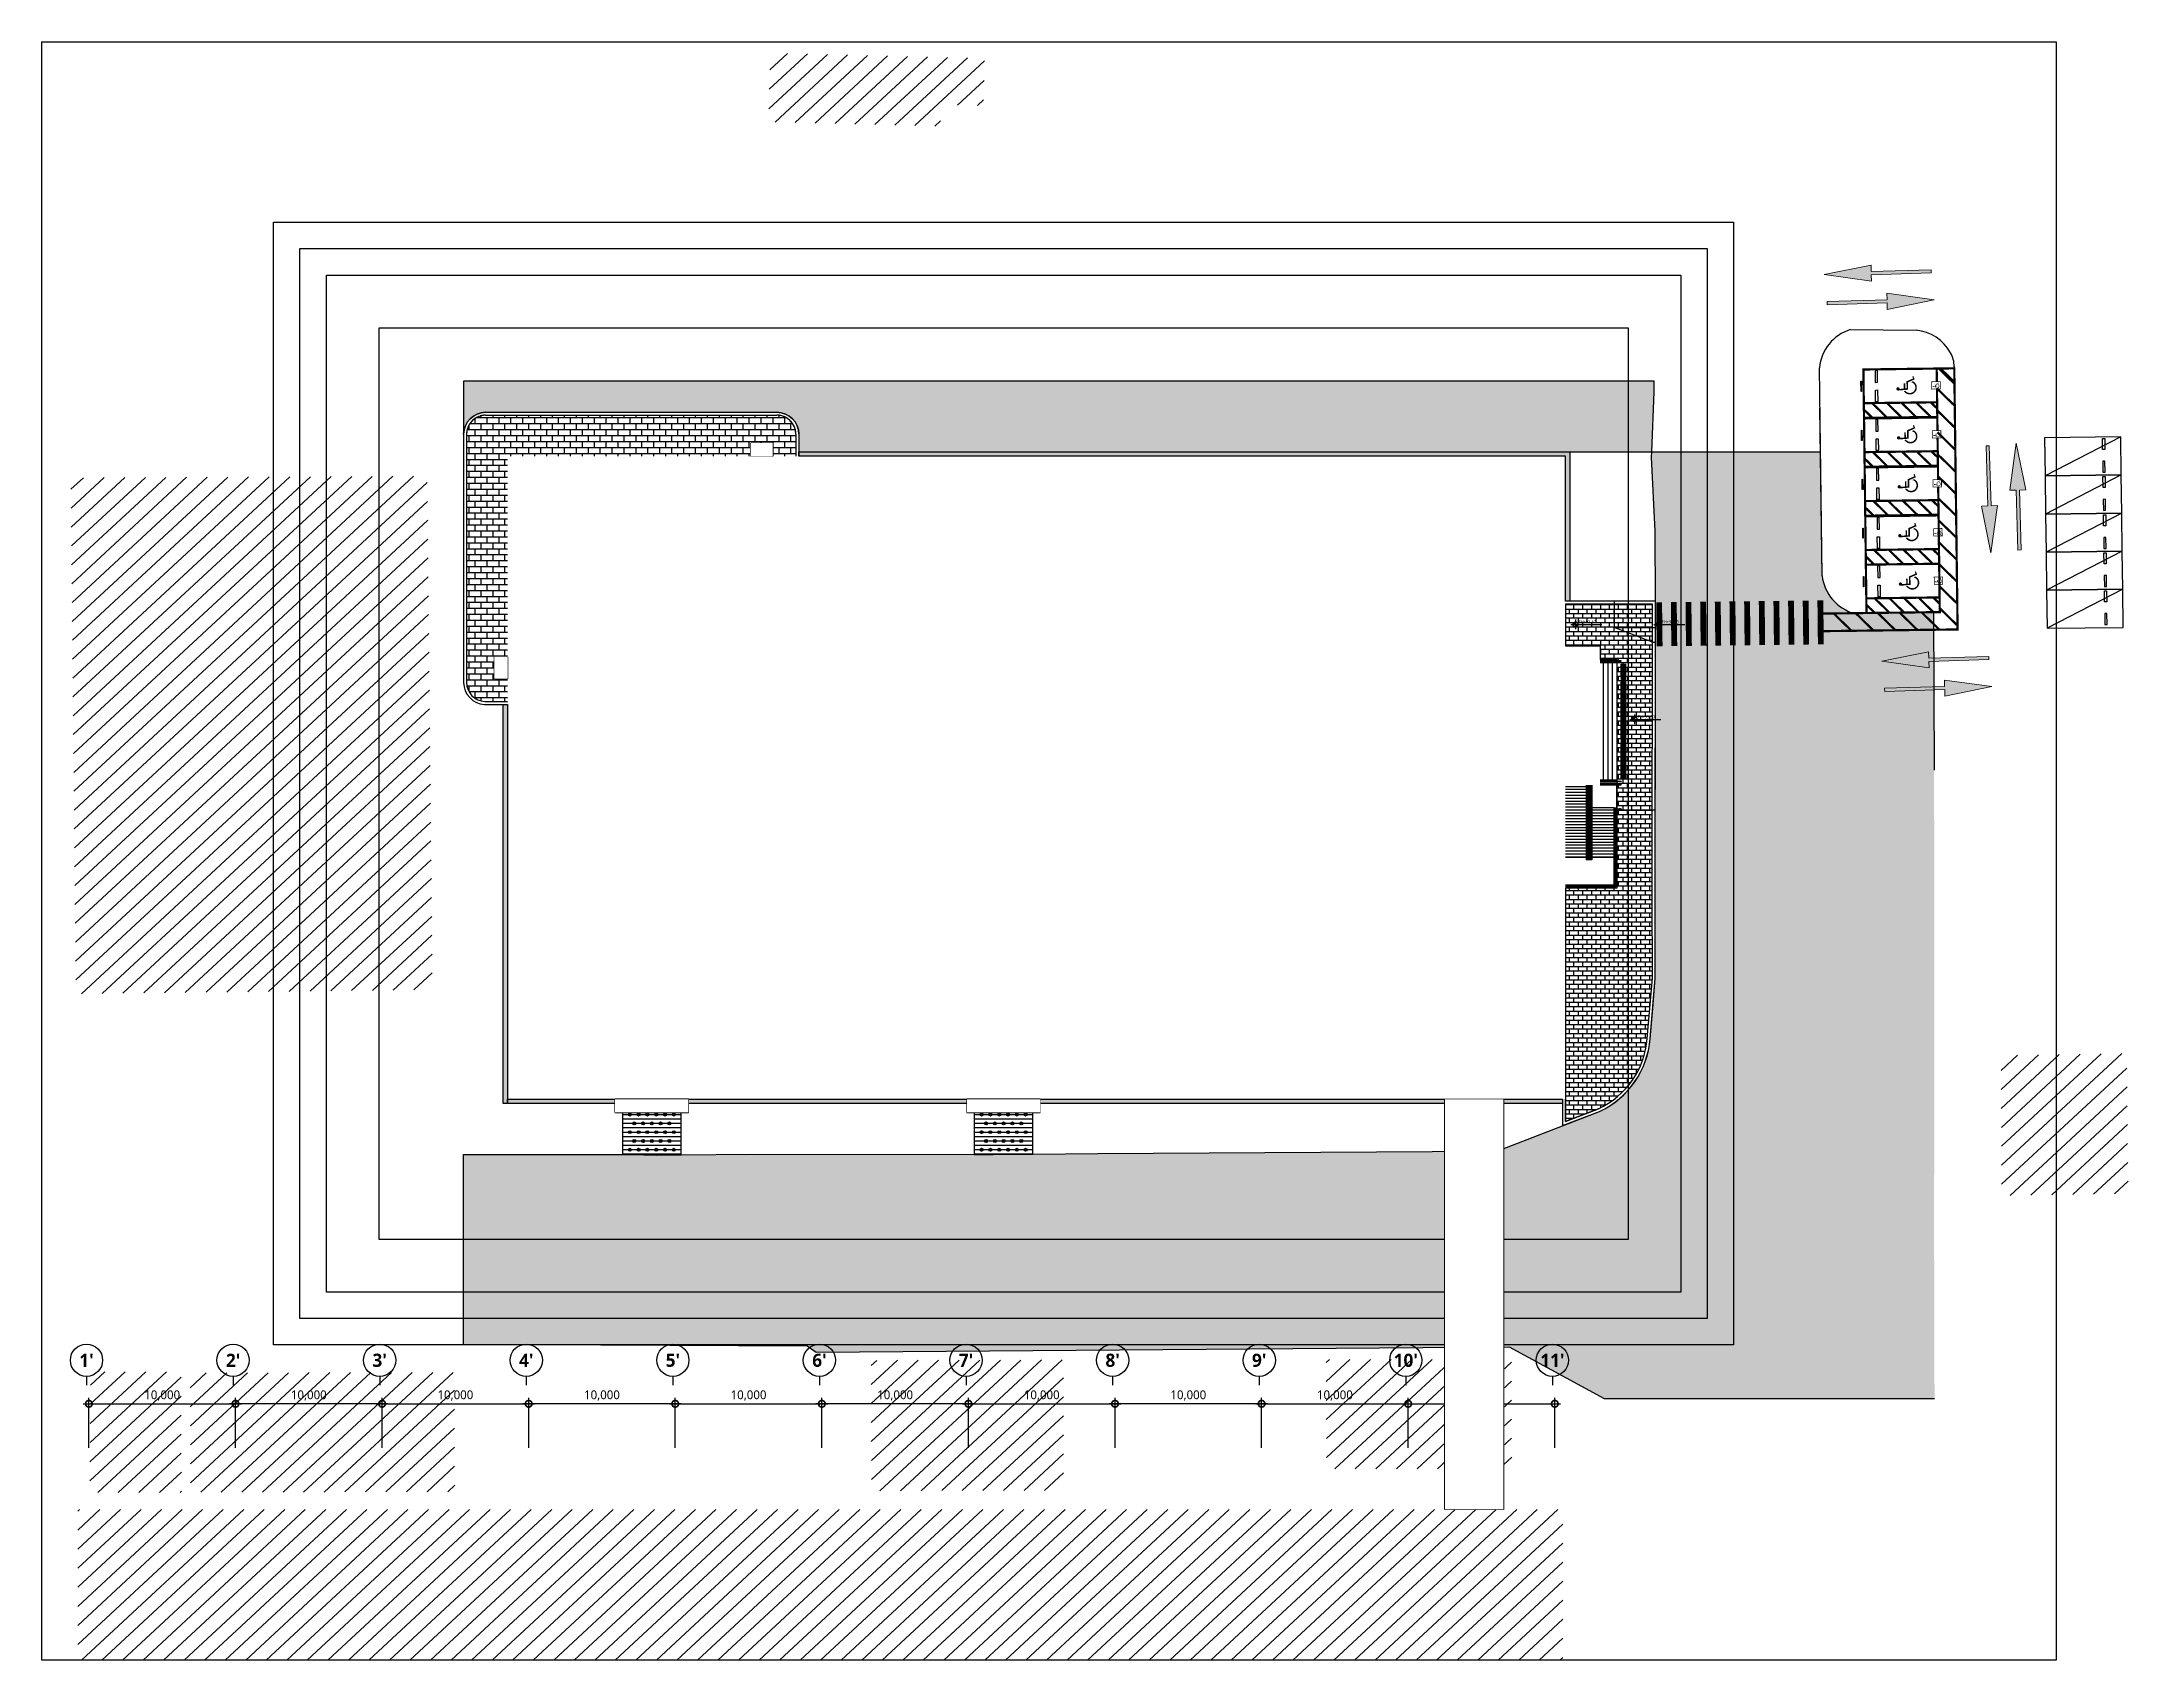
# Model space of a CAD drawing. Header units: millimetres. Extents: x 0 to 252300, y -8389 to 178200.
# Drawn here: x 50915 to 194175, y 17239 to 127639 of the extents above; entities that cross this region are included whole.
import ezdxf
from ezdxf.enums import TextEntityAlignment as Align

# ---------------------------------------------------------------- set-up
doc = ezdxf.new("R2010")
doc.units = ezdxf.units.MM
doc.header["$LTSCALE"] = 300
doc.set_wipeout_variables(frame=1)
for name, pattern in [('AUDIT_I_190801151318-2', [0]), ('CENTER', [2, 1.25, -0.25, 0.25, -0.25]), ('DOT-GAUN', [1.25, 0, -1.25])]:
    doc.linetypes.add(name, pattern=pattern)
doc.layers.get('DEFPOINTS').update_dxf_attribs({"color": 137})
for name, color, linetype in [('-C-포-보도블럭포장', 5, 'CENTER'), ('-C-포-아스콘포장(T100)', 252, 'Continuous'), ('-C-포-콘크리트포장(T200)', 253, 'Continuous'), ('6land', 6, 'AUDIT_I_190801151318-2'), ('ELE-5', 5, 'Continuous'), ('ELE-6', 6, 'Continuous'), ('ELE-7', 7, 'Continuous'), ('ETC-8', 8, 'Continuous'), ('HAT', 8, 'Continuous'), ('HAT-BRICK', 252, 'Continuous'), ('PTANNOTELE', 7, 'Continuous'), ('XR-PLAN$0$PTANNOTELE', 7, 'Continuous'), ('XR-SITE PLAN$0$4ELE', 4, 'Continuous'), ('XR-SITE PLAN$0$XR-PLAN$0$주차장', 252, 'Continuous'), ('XR-SITE PLAN$0$XR-SITE PLAN$0$입면선', 252, 'Continuous'), ('XR-SITE PLAN$0$보행로 도색', 3, 'Continuous'), ('XR-SITE PLAN$0$일반형 주차', 5, 'Continuous')]:
    doc.layers.add(name, color=color, linetype=linetype)
for name, color, linetype, plot in [('Defpoint', 125, 'Continuous', False), ('Defpoints(DIM)', 167, 'Continuous', False), ('TXT-1', 137, 'Continuous', False)]:
    doc.layers.add(name, color=color, linetype=linetype, plot=plot)
doc.layers.add('XR-SITE PLAN$0$XR-PL-B3F$0$ETC-차량동선', color=251, linetype='Continuous', lineweight=13)
doc.styles.add('$0$스타일1', font='malgun.ttf')
doc.styles.add('스타일1', font='malgun.ttf')
doc.styles.add('스타일2', font='malgunbd.ttf')
doc.dimstyles.new('CJA', dxfattribs={"dimscale": 300, "dimtxt": 2.7, "dimasz": 1, "dimexe": 2, "dimexo": 3, "dimgap": 1, "dimtad": 1, "dimdec": 0, "dimzin": 1, "dimdsep": 46, "dimlunit": 6, "dimtxsty": '$0$스타일1', "dimblk": 'CJDOT', "dimcen": 0.09, "dimdle": 1, "dimclrd": 256, "dimclre": 256, "dimclrt": 3, "dimadec": 0, "dimazin": 0, "dimtfac": 1, "dimtdec": 0, "dimtix": 1, "dimtmove": 2, "dimatfit": 3, "dimldrblk": 'CJDOT', "dimfxl": 1, "dimtolj": 1, "dimtzin": 1, "dimarcsym": 0})
pattern_1 = [(42.8437953839917, (0, 0), (-647.7018568914856, 698.3828137771729), [])]
pattern_2 = [(228.0127875, (365.7600000000093, 508), (-4064.000000319161, -4571.999999716357), [68.344288, -6766.096727913]), (184.969741, (320.0400000000081, 457.1999999999971), (6095.999997588101, 508.0000289395848), [117.280944, -11610.80977870479]), (132.5104471, (203.2000000000116, 447.0399999999936), (5080.000002145498, -5587.999998049191), [82.696304, -8186.94455882]), (267.273689, (5.079999999987194, 320.0399999999936), (508.000001063945, 10159.99999994663), [106.800904, -10573.2874851476]), (292.83365418, (0, 213.3600000000006), (-2540.000000212682, 6095.999999911091), [104.72674, -10367.9615490688]), (357.273689, (40.64000000001397, 116.8399999999965), (-10159.99999994663, 508.0000010639457), [106.800904, -10573.2874851476]), (37.69424047, (147.320000000007, 111.7599999999948), (-6603.999999707179, -5080.000000380082), [141.238732, -13982.6230628494]), (72.25532837, (259.0799999999872, 198.1199999999953), (3556.000000955858, 11175.99999969577), [133.343904, -13201.051320381]), (121.42956562, (299.7200000000012, 325.1199999999953), (-4064.000000576624, 6603.999999645203), [107.1626, -10609.1091397424]), (175.2363583, (243.8399999999965, 416.5599999999977), (5587.999999919904, -508.0000008778512), [122.342656, -5994.787389999998]), (222.3974378, (121.9200000000128, 426.7200000000012), (-6095.999999804932, -5588.000000212798), [158.215584, -15663.3545024354]), (138.81407483, (508, 314.9600000000064), (-3555.999999786702, 3048.000000247837), [54.000908, -5346.113164868801]), (171.4692344, (467.359999999986, 350.5200000000041), (6604.000000177931, -1015.999998847469), [102.736396, -10170.927799408]), (225, (365.7600000000093, 365.7599999999948), (-7.11e-14, -508.0000000000479), [71.841868, -646.5786216856]), (203.19859051, (330.2000000000116, 426.7200000000012), (2540.000000069218, 1015.999999821867), [38.68826399999998, -3830.124473778798]), (291.80140949, (294.640000000014, 411.4799999999959), (-508.0000001062991, 1523.999999964574), [54.71312400000001, -2680.950598]), (30.96375653, (314.9599999999919, 360.679999999993), (1524.000000037277, 1015.999999944225), [88.86393199999996, -2873.259630581999]), (161.56505118, (391.1600000000035, 406.3999999999942), (1016.000000026517, -507.9999999467507), [64.257428, -1542.1796233656]), (16.389540334, (0, 411.4799999999959), (5080.000000000029, 1524.000000000049), [90.01760000000002, -8911.765334507802]), (70.34617594, (86.35999999998603, 436.8800000000047), (-2032.000000185863, -5587.999999934082), [75.51978799999999, -7476.44313564]), (293.19859051, (391.1600000000035, 508), (-1015.999999822652, 2540.000000071057), [77.37601999999997, -3791.436717778798]), (343.6104596700001, (421.640000000014, 436.8800000000047), (-5080.000000106457, 1523.999999644572), [90.01759999999997, -8911.765334507994]), (339.44395478, (0, 96.52000000000407), (-2539.999999999973, 1016.000000000042), [86.80703999999994, -4253.546862621198]), (294.7751406, (81.27999999999884, 66.0399999999936), (-2540.000003023386, 5587.999998625452), [72.73442399999999, -7200.718676144001]), (66.80140949, (396.2399999999907, 0), (1015.99999984046, 2540.000000063861), [77.37602000000001, -3791.4367177788]), (17.35402464, (426.7200000000012, 71.11999999999534), (-6603.999999868603, -2032.000000426493), [85.15654800000002, -8430.475196039999]), (69.44395478, (147.320000000007, 0), (-1016.000000017692, -2539.999999992927), [43.40351999999999, -4296.950382621201]), (101.309932474, (365.7600000000093, 0), (-508.00000000008, 2032.000000000074), [25.90292, -2564.398992905201]), (165.963756532, (360.679999999993, 25.39999999999418), (1523.999999999903, -507.9999999999729), [104.72674, -1989.8109178138]), (186.00900596, (259.0799999999872, 50.80000000000291), (5079.999999973073, 508.0000002658707), [97.05339999999995, -9608.272972667395]), (303.69006753, (314.9599999999919, 314.9600000000064), (-508.0000000705937, 1015.99999996474), [73.264776, -1758.355271936]), (353.15722659, (355.6000000000058, 254), (8636.000000053136, -1015.999999547879), [127.911352, -12663.2018130062]), (60.94539590000001, (482.6000000000058, 238.7599999999948), (-2032.000000055937, -3555.999999968051), [52.301648, -5177.878463622]), (90, (508, 284.4799999999959), (-508, 508), [30.48, -477.52]), (120.25643716, (248.9200000000128, 66.0399999999936), (2031.999999751433, -3556.00000014196), [70.573392, -6986.788154639999]), (48.0127875, (213.359999999986, 127), (4064.000000335068, 4571.99999970204), [136.688576, -6697.752439913]), (0, (304.7999999999884, 228.6000000000058), (508, 508), [132.08, -375.92]), (325.3048465, (436.8800000000047, 228.6000000000058), (5080.000001924306, -3555.999997250916), [80.321912, -7951.863344828]), (254.0546040999999, (502.9200000000128, 182.8800000000047), (-507.9999999645113, -2032.00000000895), [73.96581599999999, -3624.3300077544]), (207.64597536, (482.6000000000058, 111.7599999999948), (-9652.00000035467, -5079.99999932615), [120.42902, -11922.4928845876]), (175.42607874, (375.9200000000128, 55.88000000000466), (-6603.999999999765, 507.9999999998956), [127.405892, -12613.169291248])]

msp = doc.modelspace()

# ---------------------------------------------------------------- blocks, each defined once
blk = doc.blocks.new('_DotSmall')
at = {"color": 0, "linetype": 'ByBlock', "const_width": 0.5}
blk.add_lwpolyline([(-0.0625, 0, 1), (0.0625, 0, 1)], format="xyb", close=True, dxfattribs=at)
blk = doc.blocks.new('*D16')
at = {"layer": 'DEFPOINTS', "color": 0, "transparency": 16777216}
for p in [(154115.4591497844, 34720.46133953647), (144115.4591497844, 31120.46133953601), (154115.4591497844, 31120.46133953601)]:
    blk.add_point(p, dxfattribs=at)
at = {"layer": 'Defpoints(DIM)', "lineweight": -2, "transparency": 16777216}
for p, q in [((143715.4591497844, 34720.46133953647), (154515.4591497844, 34720.46133953647)), ((144115.4591497844, 31720.46133953601), (144115.4591497844, 35120.46133953647)), ((154115.4591497844, 31720.46133953601), (154115.4591497844, 35120.46133953647))]:
    blk.add_line(p, q, dxfattribs=at)
at = {"layer": 'Defpoints(DIM)', "lineweight": -2, "transparency": 16777216, "xscale": 900, "yscale": 900, "zscale": 900, "rotation": 180}
blk.add_blockref('_DotSmall', (144115.4591497844, 34720.46133953647), dxfattribs=at)
at = {"layer": 'Defpoints(DIM)', "lineweight": -2, "transparency": 16777216, "xscale": 900, "yscale": 900, "zscale": 900}
blk.add_blockref('_DotSmall', (154115.4591497844, 34720.46133953647), dxfattribs=at)
at = {"layer": 'Defpoints(DIM)', "color": 3, "transparency": 16777216, "insert": (149115.4591497844, 35282.4178612756), "char_height": 600, "attachment_point": 5, "style": '스타일1'}
blk.add_mtext('\\A1;10,000', dxfattribs=at)
blk = doc.blocks.new('CJDOT')
blk.add_line((-2, -2.7e-15), (2, 2.7e-15))
at = {"const_width": 0.5}
blk.add_lwpolyline([(-0.25, 0, 1), (0.25, 0, 1)], format="xyb", close=True, dxfattribs=at)
blk = doc.blocks.new('*D17')
at = {"layer": 'DEFPOINTS', "color": 0, "transparency": 16777216}
for p in [(144115.4591497844, 34720.46133953647), (134115.4591497844, 31120.46133953601), (144115.4591497844, 31120.46133953601)]:
    blk.add_point(p, dxfattribs=at)
at = {"layer": 'Defpoints(DIM)', "lineweight": -2, "transparency": 16777216}
for p, q in [((133715.4591497844, 34720.46133953647), (144515.4591497844, 34720.46133953647)), ((134115.4591497844, 31720.46133953601), (134115.4591497844, 35120.46133953647)), ((144115.4591497844, 31720.46133953601), (144115.4591497844, 35120.46133953647))]:
    blk.add_line(p, q, dxfattribs=at)
at = {"layer": 'Defpoints(DIM)', "lineweight": -2, "transparency": 16777216, "xscale": 900, "yscale": 900, "zscale": 900, "rotation": 180}
blk.add_blockref('_DotSmall', (134115.4591497844, 34720.46133953647), dxfattribs=at)
at = {"layer": 'Defpoints(DIM)', "lineweight": -2, "transparency": 16777216, "xscale": 900, "yscale": 900, "zscale": 900}
blk.add_blockref('_DotSmall', (144115.4591497844, 34720.46133953647), dxfattribs=at)
at = {"layer": 'Defpoints(DIM)', "color": 3, "transparency": 16777216, "insert": (139115.4591497844, 35282.4178612756), "char_height": 600, "attachment_point": 5, "style": '스타일1'}
blk.add_mtext('\\A1;10,000', dxfattribs=at)
blk = doc.blocks.new('*D18')
at = {"layer": 'DEFPOINTS', "color": 0, "transparency": 16777216}
for p in [(124115.4591497844, 34720.46133953647), (124115.4591497844, 31120.46133953601), (134115.4591497844, 31120.46133953601)]:
    blk.add_point(p, dxfattribs=at)
at = {"layer": 'Defpoints(DIM)', "lineweight": -2, "transparency": 16777216}
for p, q in [((134515.4591497844, 34720.46133953647), (123715.4591497844, 34720.46133953647)), ((124115.4591497844, 31720.46133953601), (124115.4591497844, 35120.46133953647)), ((134115.4591497844, 31720.46133953601), (134115.4591497844, 35120.46133953647))]:
    blk.add_line(p, q, dxfattribs=at)
at = {"layer": 'Defpoints(DIM)', "lineweight": -2, "transparency": 16777216, "xscale": 900, "yscale": 900, "zscale": 900, "rotation": 180}
blk.add_blockref('_DotSmall', (124115.4591497844, 34720.46133953647), dxfattribs=at)
at = {"layer": 'Defpoints(DIM)', "lineweight": -2, "transparency": 16777216, "xscale": 900, "yscale": 900, "zscale": 900}
blk.add_blockref('_DotSmall', (134115.4591497844, 34720.46133953647), dxfattribs=at)
at = {"layer": 'Defpoints(DIM)', "color": 3, "transparency": 16777216, "insert": (129115.4591497844, 35282.4178612756), "char_height": 600, "attachment_point": 5, "style": '스타일1'}
blk.add_mtext('\\A1;10,000', dxfattribs=at)
blk = doc.blocks.new('*D19')
at = {"layer": 'DEFPOINTS', "color": 0, "transparency": 16777216}
for p in [(124115.4591497844, 34720.46133953647), (114115.4591497844, 31120.46133953601), (124115.4591497844, 31120.46133953601)]:
    blk.add_point(p, dxfattribs=at)
at = {"layer": 'Defpoints(DIM)', "lineweight": -2, "transparency": 16777216}
for p, q in [((113715.4591497844, 34720.46133953647), (124515.4591497844, 34720.46133953647)), ((114115.4591497844, 31720.46133953601), (114115.4591497844, 35120.46133953647)), ((124115.4591497844, 31720.46133953601), (124115.4591497844, 35120.46133953647))]:
    blk.add_line(p, q, dxfattribs=at)
at = {"layer": 'Defpoints(DIM)', "lineweight": -2, "transparency": 16777216, "xscale": 900, "yscale": 900, "zscale": 900, "rotation": 180}
blk.add_blockref('_DotSmall', (114115.4591497844, 34720.46133953647), dxfattribs=at)
at = {"layer": 'Defpoints(DIM)', "lineweight": -2, "transparency": 16777216, "xscale": 900, "yscale": 900, "zscale": 900}
blk.add_blockref('_DotSmall', (124115.4591497844, 34720.46133953647), dxfattribs=at)
at = {"layer": 'Defpoints(DIM)', "color": 3, "transparency": 16777216, "insert": (119115.4591497844, 35282.4178612756), "char_height": 600, "attachment_point": 5, "style": '스타일1'}
blk.add_mtext('\\A1;10,000', dxfattribs=at)
blk = doc.blocks.new('*D20')
at = {"layer": 'DEFPOINTS', "color": 0, "transparency": 16777216}
for p in [(104115.4591497844, 34720.46133953647), (104115.4591497844, 31120.46133953601), (114115.4591497844, 31120.46133953601)]:
    blk.add_point(p, dxfattribs=at)
at = {"layer": 'Defpoints(DIM)', "lineweight": -2, "transparency": 16777216}
for p, q in [((114515.4591497844, 34720.46133953647), (103715.4591497844, 34720.46133953647)), ((104115.4591497844, 31720.46133953601), (104115.4591497844, 35120.46133953647)), ((114115.4591497844, 31720.46133953601), (114115.4591497844, 35120.46133953647))]:
    blk.add_line(p, q, dxfattribs=at)
at = {"layer": 'Defpoints(DIM)', "lineweight": -2, "transparency": 16777216, "xscale": 900, "yscale": 900, "zscale": 900, "rotation": 180}
blk.add_blockref('_DotSmall', (104115.4591497844, 34720.46133953647), dxfattribs=at)
at = {"layer": 'Defpoints(DIM)', "lineweight": -2, "transparency": 16777216, "xscale": 900, "yscale": 900, "zscale": 900}
blk.add_blockref('_DotSmall', (114115.4591497844, 34720.46133953647), dxfattribs=at)
at = {"layer": 'Defpoints(DIM)', "color": 3, "transparency": 16777216, "insert": (109115.4591497844, 35282.4178612756), "char_height": 600, "attachment_point": 5, "style": '스타일1'}
blk.add_mtext('\\A1;10,000', dxfattribs=at)
blk = doc.blocks.new('*D21')
at = {"layer": 'DEFPOINTS', "color": 0, "transparency": 16777216}
for p in [(104115.4591497844, 34720.46133953647), (94115.45914978436, 31120.46133953601), (104115.4591497844, 31120.46133953601)]:
    blk.add_point(p, dxfattribs=at)
at = {"layer": 'Defpoints(DIM)', "lineweight": -2, "transparency": 16777216}
for p, q in [((93715.45914978436, 34720.46133953647), (104515.4591497844, 34720.46133953647)), ((94115.45914978436, 31720.46133953601), (94115.45914978436, 35120.46133953647)), ((104115.4591497844, 31720.46133953601), (104115.4591497844, 35120.46133953647))]:
    blk.add_line(p, q, dxfattribs=at)
at = {"layer": 'Defpoints(DIM)', "lineweight": -2, "transparency": 16777216, "xscale": 900, "yscale": 900, "zscale": 900, "rotation": 180}
blk.add_blockref('_DotSmall', (94115.45914978436, 34720.46133953647), dxfattribs=at)
at = {"layer": 'Defpoints(DIM)', "lineweight": -2, "transparency": 16777216, "xscale": 900, "yscale": 900, "zscale": 900}
blk.add_blockref('_DotSmall', (104115.4591497844, 34720.46133953647), dxfattribs=at)
at = {"layer": 'Defpoints(DIM)', "color": 3, "transparency": 16777216, "insert": (99115.45914978436, 35282.4178612756), "char_height": 600, "attachment_point": 5, "style": '스타일1'}
blk.add_mtext('\\A1;10,000', dxfattribs=at)
blk = doc.blocks.new('*D22')
at = {"layer": 'DEFPOINTS', "color": 0, "transparency": 16777216}
for p in [(84115.45914978435, 34720.46133953647), (84115.45914978435, 31120.46133953601), (94115.45914978436, 31120.46133953601)]:
    blk.add_point(p, dxfattribs=at)
at = {"layer": 'Defpoints(DIM)', "lineweight": -2, "transparency": 16777216}
for p, q in [((94515.45914978436, 34720.46133953647), (83715.45914978435, 34720.46133953647)), ((84115.45914978435, 31720.46133953601), (84115.45914978435, 35120.46133953647)), ((94115.45914978436, 31720.46133953601), (94115.45914978436, 35120.46133953647))]:
    blk.add_line(p, q, dxfattribs=at)
at = {"layer": 'Defpoints(DIM)', "lineweight": -2, "transparency": 16777216, "xscale": 900, "yscale": 900, "zscale": 900, "rotation": 180}
blk.add_blockref('_DotSmall', (84115.45914978435, 34720.46133953647), dxfattribs=at)
at = {"layer": 'Defpoints(DIM)', "lineweight": -2, "transparency": 16777216, "xscale": 900, "yscale": 900, "zscale": 900}
blk.add_blockref('_DotSmall', (94115.45914978436, 34720.46133953647), dxfattribs=at)
at = {"layer": 'Defpoints(DIM)', "color": 3, "transparency": 16777216, "insert": (89115.45914978435, 35282.4178612756), "char_height": 600, "attachment_point": 5, "style": '스타일1'}
blk.add_mtext('\\A1;10,000', dxfattribs=at)
blk = doc.blocks.new('*D23')
at = {"layer": 'DEFPOINTS', "color": 0, "transparency": 16777216}
for p in [(84115.45914978435, 34720.46133953647), (74115.45914978435, 31120.46133953601), (84115.45914978435, 31120.46133953601)]:
    blk.add_point(p, dxfattribs=at)
at = {"layer": 'Defpoints(DIM)', "lineweight": -2, "transparency": 16777216}
for p, q in [((73715.45914978435, 34720.46133953647), (84515.45914978435, 34720.46133953647)), ((74115.45914978435, 31720.46133953601), (74115.45914978435, 35120.46133953647)), ((84115.45914978435, 31720.46133953601), (84115.45914978435, 35120.46133953647))]:
    blk.add_line(p, q, dxfattribs=at)
at = {"layer": 'Defpoints(DIM)', "lineweight": -2, "transparency": 16777216, "xscale": 900, "yscale": 900, "zscale": 900, "rotation": 180}
blk.add_blockref('_DotSmall', (74115.45914978435, 34720.46133953647), dxfattribs=at)
at = {"layer": 'Defpoints(DIM)', "lineweight": -2, "transparency": 16777216, "xscale": 900, "yscale": 900, "zscale": 900}
blk.add_blockref('_DotSmall', (84115.45914978435, 34720.46133953647), dxfattribs=at)
at = {"layer": 'Defpoints(DIM)', "color": 3, "transparency": 16777216, "insert": (79115.45914978435, 35282.4178612756), "char_height": 600, "attachment_point": 5, "style": '스타일1'}
blk.add_mtext('\\A1;10,000', dxfattribs=at)
blk = doc.blocks.new('*D24')
at = {"layer": 'DEFPOINTS', "color": 0, "transparency": 16777216}
for p in [(64115.45914978435, 34720.46133953647), (64115.45914978435, 31120.46133953601), (74115.45914978435, 31120.46133953601)]:
    blk.add_point(p, dxfattribs=at)
at = {"layer": 'Defpoints(DIM)', "lineweight": -2, "transparency": 16777216}
for p, q in [((74515.45914978435, 34720.46133953647), (63715.45914978435, 34720.46133953647)), ((64115.45914978435, 31720.46133953601), (64115.45914978435, 35120.46133953647)), ((74115.45914978435, 31720.46133953601), (74115.45914978435, 35120.46133953647))]:
    blk.add_line(p, q, dxfattribs=at)
at = {"layer": 'Defpoints(DIM)', "lineweight": -2, "transparency": 16777216, "xscale": 900, "yscale": 900, "zscale": 900, "rotation": 180}
blk.add_blockref('_DotSmall', (64115.45914978435, 34720.46133953647), dxfattribs=at)
at = {"layer": 'Defpoints(DIM)', "lineweight": -2, "transparency": 16777216, "xscale": 900, "yscale": 900, "zscale": 900}
blk.add_blockref('_DotSmall', (74115.45914978435, 34720.46133953647), dxfattribs=at)
at = {"layer": 'Defpoints(DIM)', "color": 3, "transparency": 16777216, "insert": (69115.45914978435, 35282.4178612756), "char_height": 600, "attachment_point": 5, "style": '스타일1'}
blk.add_mtext('\\A1;10,000', dxfattribs=at)
blk = doc.blocks.new('*D25')
at = {"layer": 'DEFPOINTS', "color": 0, "transparency": 16777216}
for p in [(64115.45914978435, 34720.46133953647), (54115.45914978435, 31120.46133953601), (64115.45914978435, 31120.46133953601)]:
    blk.add_point(p, dxfattribs=at)
at = {"layer": 'Defpoints(DIM)', "lineweight": -2, "transparency": 16777216}
for p, q in [((53715.45914978435, 34720.46133953647), (64515.45914978435, 34720.46133953647)), ((54115.45914978435, 31720.46133953601), (54115.45914978435, 35120.46133953647)), ((64115.45914978435, 31720.46133953601), (64115.45914978435, 35120.46133953647))]:
    blk.add_line(p, q, dxfattribs=at)
at = {"layer": 'Defpoints(DIM)', "lineweight": -2, "transparency": 16777216, "xscale": 900, "yscale": 900, "zscale": 900, "rotation": 180}
blk.add_blockref('_DotSmall', (54115.45914978435, 34720.46133953647), dxfattribs=at)
at = {"layer": 'Defpoints(DIM)', "lineweight": -2, "transparency": 16777216, "xscale": 900, "yscale": 900, "zscale": 900}
blk.add_blockref('_DotSmall', (64115.45914978435, 34720.46133953647), dxfattribs=at)
at = {"layer": 'Defpoints(DIM)', "color": 3, "transparency": 16777216, "insert": (59115.45914978435, 35282.4178612756), "char_height": 600, "attachment_point": 5, "style": '스타일1'}
blk.add_mtext('\\A1;10,000', dxfattribs=at)
blk = doc.blocks.new('1')
blk.add_line((0, 600), (0, 0))
blk.add_circle((0, 1700), 1100)
at = {"style": '스타일2'}
blk.add_attdef('X', text='', height=900.0000000000002, dxfattribs=at).set_placement((0, 1700), align=Align.MIDDLE)
blk = doc.blocks.new('LEVEL1')
at = {"layer": 'TXT-1'}
h = blk.add_hatch(color=256, dxfattribs=at)
edge = h.paths.add_edge_path()
edge.add_ellipse((4.870727601126646, -1.79625e-11), major_axis=(1.767766952930637, 1.767766952930637), ratio=1, start_angle=405.0000000007734, end_angle=494.9999999999998)
edge.add_line((2.370727601183376, -1.79625e-11), (4.870727601096067, -1.79625e-11))
edge.add_line((4.870727601089698, -1.79625e-11), (4.870727601089698, 2.499999999937796))
edge = h.paths.add_edge_path()
edge.add_ellipse((4.870727601126646, -1.79625e-11), major_axis=(1.767766952930637, 1.767766952930637), ratio=1, start_angle=224.9999999992264, end_angle=314.9999999999999)
edge.add_line((7.370727601071508, -1.79625e-11), (4.870727601086061, -1.09776e-11))
edge.add_line((4.870727601089698, -1.79625e-11), (4.870727601089698, -2.499999999973724))
for p, q in [((1.1369e-12, 2.274e-13), (9.741455202178827, 2.274e-13)), ((4.870727601089698, 4.87072760107003), (4.870727601089698, -4.870727601097087)), ((9.070727601108615, 2.274e-13), (31.80100546244671, 2.274e-13))]:
    blk.add_line(p, q, dxfattribs=at)
blk.add_ellipse((4.870727601126646, -1.79625e-11), major_axis=(1.767766952930637, 1.767766952930637), ratio=1, start_param=5.497787143782105, end_param=11.78097245096169, dxfattribs=at)
at = {"layer": 'TXT-1', "style": '스타일1'}
for tag, p in [('1층-바닥마감', (8.15718100436186, 1.105389769758403)), ('EL-+100', (8.15718100436186, -3.928052367949931))]:
    blk.add_attdef(tag, p, '', height=3, dxfattribs=at)
blk = doc.blocks.new('XR-SITE PLAN$0$park')
h = blk.add_hatch(color=256)
h.dxf.hatch_style = 1
h.paths.add_polyline_path([(844.4949225261807, 2073.085751318955), (1323.512613478, 2073.085751318955), (1330.160176245379, 2162.342438340769), (985.0847255553817, 2162.342438340769), (985.0847255553817, 2265.53323812125), (1337.845508755883, 2265.53323812125), (1358.481831726385, 2542.61671745329, -2.587853515903726), (1470.048604312469, 2651.243377763371), (1419.303874915815, 1969.894951538416), (913.1354209671263, 1969.894951538416), (720.7455218280666, 1510.824268662254), (495.1877222595504, 1593.60957836709), (524.1618275003275, 1672.552756158926), (656.3108479531948, 1624.050786347594)])
h = blk.add_hatch(color=256)
h.dxf.hatch_style = 1
h.paths.add_polyline_path([(842.7421751441434, 1630.047273533535), (905.5573800791753, 1754.513020616258, 1.425605995546907), (1491.193757862551, 2151.764695192629), (1499.364650035394, 2268.35899181728, -1.358171842890993)])
h = blk.add_hatch(color=256)
h.dxf.hatch_style = 1
h.paths.add_polyline_path([(1056.638801221037, 65.6736075374065), (1214.768549834611, 65.6736075374065), (1216.962993691675, 95.13835956528783), (1103.049258769024, 95.13835956528783), (1103.049258769024, 129.2029370052624), (1219.500018358813, 129.2029370052624), (1226.312327434775, 220.671669286734, -2.587853515903702), (1263.141918566544, 256.5306924752658), (1246.390446847421, 31.60903009743197), (1079.297890787479, 31.60903009743197), (1015.787571729627, -119.9359609338571), (941.3281126797665, -92.60749173571821), (950.8928282728884, -66.54735847801203), (994.5168776107021, -82.55846712476341)])
h = blk.add_hatch(color=256)
h.dxf.hatch_style = 1
h.paths.add_polyline_path([(1056.060197323561, -80.57895148434909), (1076.796284430893, -39.49124706553994, 1.425605995546906), (1270.122198999743, 91.64651386410696), (1272.819513002178, 130.1357537467266, -1.358171842890993)])
at = {"const_width": 150}
for points in [[(1400, 0), (3300, 0), (3300, 5000), (0, 5000), (0, 0), (900, 0)], [(2300, 5000), (2300, 0)], [(2300, 4432.996366977692), (3307.641409065691, 3425.354957912001)], [(2741.598563708365, 4991.397803269327), (3307.641409065691, 4425.354957912001)], [(2300, 3432.996366977692), (3307.641409065691, 2425.354957912001)], [(2300, 2432.996366977692), (3307.641409065691, 1425.354957912001)], [(2300, 1432.996366977692), (3307.641409065691, 425.3549579120008)], [(2300, 432.9963669776917), (2732.996366977692, 0)]]:
    blk.add_lwpolyline(points, dxfattribs=at)
at = {"const_width": 50}
blk.add_lwpolyline([(900, -228.8804113278165), (1400, -228.8804113278165), (1400, 351.1195886721835), (900, 351.1195886721835)], close=True, dxfattribs=at)
at = {"layer": 'XR-SITE PLAN$0$4ELE'}
for points in [[(800, 5151.119588672184), (1500, 5151.119588672184), (1500, 5181.119588672184), (800, 5181.119588672184)], [(91.037952022627, 4197.614478946664), (888.160649956204, 4197.614478946664), (888.160649956204, 4047.655292932876), (91.037952022627, 4047.655292932876)], [(2208.962047977373, 4197.614478946664), (1411.839350043796, 4197.614478946664), (1411.839350043796, 4047.655292932876), (2208.962047977373, 4047.655292932876)]]:
    blk.add_lwpolyline(points, close=True, dxfattribs=at)
blk = doc.blocks.new('XR-SITE PLAN$0$확장형 주차')
at = {"layer": 'XR-SITE PLAN$0$XR-PLAN$0$주차장'}
blk.add_line((1164637.121094154, 233357.1161172677), (1166266.757465922, 238937.8226402639), dxfattribs=at)
at = {"layer": 'XR-SITE PLAN$0$XR-PLAN$0$주차장', "color": 4}
blk.add_lwpolyline([(1168173.112800767, 237169.8267869575), (1166266.757465922, 238937.8226402639), (1162730.765759309, 235125.1119705741), (1164637.121094154, 233357.1161172677)], close=True, dxfattribs=at)
at = {"layer": 'XR-SITE PLAN$0$XR-PLAN$0$주차장'}
for points in [[(1163727.406483771, 235905.6292774567), (1163625.406723003, 235795.6472389079), (1164175.316915747, 235285.6484350696), (1164277.316676515, 235395.6304736183)], [(1165413.797741519, 234341.6329456857), (1165311.797980751, 234231.650907137), (1164761.887788007, 234741.6497109753), (1164863.887548775, 234851.6317495241)]]:
    blk.add_lwpolyline(points, close=True, dxfattribs=at)
blk = doc.blocks.new('XR-plan$0$A$C268F5B88')
blk.add_lwpolyline([(0, 300), (300, 300), (300, 0), (0, 0)], close=True)
for centre in [(25.00000000023283, 275), (25.00000000023283, 225), (25.00000000023283, 175), (25.00000000023283, 125), (25.00000000023283, 75), (25.00000000023283, 25), (75.00000000023283, 275), (75.00000000023283, 225), (75.00000000023283, 175), (75.00000000023283, 125), (75.00000000023283, 75), (75.00000000023283, 25), (125.0000000002328, 275), (125.0000000002328, 225), (125.0000000002328, 175), (125.0000000002328, 125), (125.0000000002328, 75), (125.0000000002328, 25), (175, 275), (175, 225), (175, 175), (175, 125), (175, 75), (175, 25), (225, 275), (225, 225), (225, 175), (225, 125), (225, 75), (225, 25), (275, 275), (275, 225), (275, 175), (275, 125), (275, 75), (275, 25)]:
    blk.add_circle(centre, 15)
blk = doc.blocks.new('A$Cdb618e78')
at = {"layer": 'HAT'}
h = blk.add_hatch(dxfattribs=at)
h.set_pattern_fill('_USER', color=8, scale=200, pattern_type=0)
h.set_pattern_definition([(0, (2635, -10550.00000000016), (0, 200), [])])
h.paths.add_polyline_path([(2134.999999999971, -13910.00000000016), (2134.999999999913, -9000.000084790765), (735.0000431450026, -9000.000084790765), (735.0000431450317, -13910.00000000016)])
h = blk.add_hatch(dxfattribs=at)
h.set_pattern_fill('_USER', color=8, scale=200, pattern_type=0)
h.set_pattern_definition([(0, (2534.999999999971, -10550.00000000016), (0, 200), [])])
h.paths.add_polyline_path([(4034.999999999942, -13910.00000000016), (4034.999999999942, -10550.00000000016), (2535, -10550.00000000016), (2534.999999999971, -13910.00000000016)])
at = {"layer": 'ELE-5', "color": 8}
for points in [[(3100, -553.0000247794087), (4534.999625445809, -553.0000247794087), (4534.999625445809, -517.0000247794087), (3100, -517.0000247794087)], [(2210, -9000.000084790765), (2209.999999999971, -14035.00000000016), (2459.999999999942, -14035.00000000016), (2459.999999999971, -9000.000084790765)], [(2409.999999999971, -9000.000084790765), (2409.999999999942, -13985.00000000016), (2259.999999999971, -13985.00000000016), (2260, -9000.000084790765)], [(3100, -8732.00000000016), (4534.999625445344, -8732.00000000016), (4534.999625445344, -8768.00000000016), (3100, -8768.00000000016)], [(3100, -8975.00000000016), (4534.999625445838, -8975.00000000016), (4534.999625445838, -8925.00000000016), (3100, -8925.00000000016)], [(4109.999999999942, -10625.00000000016), (4109.999999999942, -15904.99999999999), (735.0000431450317, -15904.99999999993)], [(4159.999999999942, -10675.00000000016), (4159.999999999942, -15954.99999999999), (735.0000431450317, -15954.99999999993)], [(4109.999999999942, -10675.00000000016), (4109.999625445809, -10675.00000000016), (4109.999625445809, -10625.00000000016), (4534.999625445838, -10625.00000000016), (4534.999625445838, -10675.00000000016), (4159.999999999942, -10675.00000000016)]]:
    blk.add_lwpolyline(points, dxfattribs=at)
at = {"layer": 'ELE-6', "color": 8}
for points in [[(4484.999625445809, -553.0000247794087), (4484.999625445809, -517.0000247794087), (4384.999625445809, -517.0000247794087), (4384.999625445809, -553.0000247794087)], [(4484.999625445344, -8732.00000000016), (4484.999625445344, -8768.00000000016), (4384.999625445344, -8768.00000000016), (4384.999625445344, -8732.00000000016)], [(4484.999625445344, -8975.00000000016), (4484.999625445344, -8925.00000000016), (4384.999625445344, -8925.00000000016), (4384.999625445344, -8975.00000000016)], [(4484.999625445344, -10675.00000000016), (4484.999625445344, -10625.00000000016), (4384.999625445344, -10625.00000000016), (4384.999625445344, -10675.00000000016)], [(2260, -13937.09226495323), (2210, -13937.09226495323), (2210, -13837.09226495323), (2260, -13837.09226495323)], [(2410, -13937.09226495323), (2460, -13937.09226495323), (2460, -13837.09226495323), (2410, -13837.09226495323)], [(4110, -13937.09226495323), (4160, -13937.09226495323), (4160, -13837.09226495323), (4110, -13837.09226495323)]]:
    blk.add_lwpolyline(points, close=True, dxfattribs=at)
at = {"layer": 'PTANNOTELE', "color": 8}
for p, q in [((3335.000374554075, -8650.00000000032), (3335.000374554046, -635.0000000004948)), ((3635.000374554075, -8650.00000000032), (3635.000374554046, -635.0000000004948)), ((3935.000374554104, -8650.00000000032), (3935.000374554046, -635.0000000004948)), ((4235.000374554104, -635.0000247799908), (4235.000374554104, -435.0000247799908)), ((2134.999999999971, -9000.000084790765), (2134.999999999942, -14110.00000000016)), ((2334.999999999942, -13910.00000000016), (2334.999999999942, -9000.000084790765)), ((2535, -9000.000084790765), (2534.999999999942, -14110.00000000022)), ((3100, -8650.00000000016), (4234.999999999942, -8650.00000000016)), ((3100, -8650.00000000016), (4234.999999999971, -8650.00000000016)), ((3100, -8850.00000000016), (4234.999999999942, -8850.00000000016)), ((3100, -8850.00000000016), (4234.999999999971, -8850.00000000016)), ((4234.999999999971, -8925.00000000016), (4234.999999999971, -8850.000000000102)), ((4234.999999999942, -8925.00000000016), (4234.999999999942, -8850.000000000131)), ((4234.999999999971, -10550.00000000016), (4234.999999999971, -8975.00000000016)), ((4034.999999999942, -10550.00000000016), (4234.999999999971, -10550.00000000016)), ((4034.999999999942, -10550.00000000016), (4034.999999999942, -15829.99999999999)), ((4234.999999999971, -10550.00000000016), (4234.999999999971, -10625.00000000016)), ((4234.999999999971, -10675.00000000016), (4234.999999999942, -16029.99999999993)), ((2209.999999999971, -13910.00000000016), (2134.999999999971, -13910.00000000016)), ((2534.999999999942, -14110.00000000016), (2134.999999999971, -14110.00000000016)), ((2409.999999999942, -13910.00000000016), (2259.999999999971, -13910.00000000016)), ((2534.999999999942, -13910.00000000016), (2459.999999999942, -13910.00000000016)), ((4034.999999999942, -15829.99999999999), (735.0000431450317, -15829.99999999993)), ((4234.999999999942, -16029.99999999999), (735.0000431450317, -16029.99999999993))]:
    blk.add_line(p, q, dxfattribs=at)
for points in [[(3100, -435.0000000004948), (4235.000374554075, -435.0000000004948), (4235.000374554104, -8650.00000000032)], [(3100, -635.0000000004948), (4235.000374554104, -635.0000000004948)], [(4034.999999999942, -10550.00000000016), (2534.999999999971, -10550.00000000016)], [(735.0000431450317, -13910.00000000016), (2134.999999999942, -13910.00000000016)], [(2534.999999999942, -13910.00000000016), (4034.999999999942, -13910.00000000016)]]:
    blk.add_lwpolyline(points, dxfattribs=at)
at = {"layer": 'XR-PLAN$0$PTANNOTELE', "color": 8}
blk.add_line((2535, -13910.00000000016), (2460, -13910.00000000016), dxfattribs=at)
at = {"layer": 'ETC-8', "color": 8, "rotation": 180}
for p in [(4835.000374554074, -750.0000000001746), (4835.000374554074, -1050.000000000175), (4835.000374554074, -1350.000000000175), (4835.000374554074, -1950.000000000175), (4835.000374554074, -2250.000000000175), (4835.000374554074, -2550.000000000175), (4835.000374554074, -2850.000000000175), (4835.000374554074, -3150.000000000175), (4835.000374554074, -3450.000000000175), (4835.000374554074, -3750.000000000175), (4835.000374554103, -4050.000000000175), (4835.000374554103, -4350.000000000175), (4835.000374554103, -4650.000000000175), (4835.000374554103, -4950.000000000175), (4835.000374554103, -5250.000000000175), (4835.000374554103, -5550.000000000175), (4835.000374554103, -6150.000000000175), (4835.000374554103, -6450.000000000175), (4835.000374554103, -6750.000000000175), (4835.000374554103, -7050.000000000175), (4835.000374554103, -7350.000000000175), (4835.000374554103, -7650.00000000016), (4835.000374554103, -7950.00000000016), (4835.000374554103, -8250.00000000016)]:
    blk.add_blockref('XR-plan$0$A$C268F5B88', p, dxfattribs=at)
at = {"layer": 'ETC-8', "color": 8, "xscale": -1, "rotation": 180}
for p in [(4535.000374554074, -1650.000000000175), (4535.000374554103, -5850.000000000175)]:
    blk.add_blockref('XR-plan$0$A$C268F5B88', p, dxfattribs=at)
blk = doc.blocks.new('A$Cde0a792b')
at = {"layer": 'HAT-BRICK'}
h = blk.add_hatch(dxfattribs=at)
h.set_pattern_fill('AR-B816', color=253, scale=1.5)
h.set_pattern_definition([(0, (-112500.0000000002, -72900.00000009971), (0, 304.8), []), (90, (-112500.0000000002, -72900.00000009971), (-304.8, 304.8), [304.8, -304.8])])
edge = h.paths.add_edge_path()
edge.add_line((4234.999999999971, -15530.00000000076), (4234.999999999942, -16029.99999999999))
edge.add_line((4234.999999999942, -16029.99999999999), (735.0000000002328, -16029.99999999994))
edge.add_line((735.0000000002328, -16029.99999999994), (735, -31948.10269964472))
edge.add_line((735, -31948.10269964472), (2979.911774768291, -31082.29354004926))
edge.add_arc((551.5150343727437, -25844.48888491171), 5773.361961123193, 294.8737941026777, 355.5467127358228)
edge.add_line((6307.447039063554, -26292.7690333907), (6659.131509264669, -22176.56235430372))
edge.add_line((6659.131509264669, -22176.56235430372), (6648.235845871619, -16449.1288312789))
edge.add_line((6648.235845871619, -16449.1288312789), (6663.545117886708, 3349.999975220068))
edge.add_line((6663.545117886708, 3349.999975220068), (734.9999999999709, 3349.999975220068))
edge.add_line((734.9999999999709, 3349.999975220068), (735, 500.0000000000146))
edge.add_line((735, 500.0000000000146), (3100, 500.0000000000146))
edge.add_line((3100, 500.0000000000146), (3100, -435.0000167442631))
edge.add_line((3100, -435.0000167442631), (4235.000374554104, -435.0000247799326))
edge.add_line((4235.000374554104, -435.0000247799326), (4234.999999999971, -15530.00000000076))
at = {"layer": '6land'}
for p, q in [((6663.545117886708, 3349.999975220068), (735, 3349.999975220068)), ((535, -32239.59710395785), (3057.990592956398, -31266.53954797425))]:
    blk.add_line(p, q, dxfattribs=at)
for points in [[(3057.990592956398, -31266.53954797425, 0.2713639510299886), (6506.784395933006, -26309.05314295925), (6859.14773395643, -22184.90081798472), (6848.235992967937, -16449.01591795124), (6863.699823590723, 3549.999975220009), (735, 3549.999975220009)], [(2974.068822439324, -31084.99854314811, 0.2713979730077609), (6307.447039063554, -26292.76903339083), (6659.131509264669, -22176.56235430378), (6648.235845871619, -16449.12883127906), (6663.545117886708, 3349.999975220009)]]:
    blk.add_lwpolyline(points, format="xyb", dxfattribs=at)
for points in [[(535, -30435.00000000064), (535, -32239.59710395788)], [(2979.911774768756, -31082.29354004908), (735, -31948.10269964474), (734.999999998603, -30434.99999999969)]]:
    blk.add_lwpolyline(points, dxfattribs=at)
at = {"layer": 'ELE-5'}
for p, q in [((4054.3203632964, 3549.999975220009), (4058.60068231466, 1749.999975220009)), ((4058.60068231466, 1749.999975220009), (6860.163431106921, 1749.999975220009)), ((6661.534720983473, 749.9999752200092), (4058.60068231466, 1749.999975220009)), ((6661.534720983473, 749.9999752200092), (6860.163431106921, 749.9999752200092))]:
    blk.add_line(p, q, dxfattribs=at)
at = {"layer": 'HAT-BRICK'}
blk.add_lwpolyline([(735.0000000002328, -16029.99999999994), (735, -31948.10269964472), (2979.911774768291, -31082.29354004926, 0.2710986476337482), (6307.447039063554, -26292.7690333908), (6659.131509264669, -22176.56235430372), (6648.235845871619, -16449.128831279), (6663.545117886708, 3349.999975220068), (734.9999999999709, 3349.999975220068), (735, 500.0000000000146), (3100, 500.0000000000146), (3100, -435.0000247799326), (4235.000374554104, -435.0000247799326), (4234.999999999971, -15530.00000000076)], format="xyb", dxfattribs=at)
blk = doc.blocks.new('A$C9ad1e254')
at = {"layer": 'HAT-BRICK'}
h = blk.add_hatch(dxfattribs=at)
h.set_pattern_fill('GRAVEL', color=256, scale=20)
h.set_pattern_definition(pattern_2)
h.paths.add_polyline_path([(-51570.00000000067, 734.9999999997526), (1035, 735.0000000000291), (1035, -9450.000024779525), (735, -9450.000024779525), (735, 435.0000000000291), (-51570.00000000067, 434.9999999997526)])
h = blk.add_hatch(dxfattribs=at)
h.set_pattern_fill('GRAVEL', color=256, scale=20, angle=270)
h.set_pattern_definition([(138.0127875000001, (508, -365.7599999999948), (-4571.999999716356, 4064.000000319162), [68.344288, -6766.096727913]), (94.96974100000001, (457.2000000000116, -320.0399999999936), (508.0000289395837, -6095.999997588101), [117.280944, -11610.80977870479]), (42.51044709999998, (447.0400000000081, -203.1999999999971), (-5587.999998049192, -5080.000002145497), [82.69630399999996, -8186.944558819997]), (177.273689, (320.0400000000081, -5.080000000001746), (10159.99999994663, -508.0000010639469), [106.800904, -10573.2874851476]), (202.83365418, (213.359999999986, 0), (6095.999999911092, 2540.000000212681), [104.72674, -10367.9615490688]), (267.2736889999999, (116.8399999999965, -40.63999999999942), (508.0000010639475, 10159.99999994663), [106.800904, -10573.2874851476]), (307.69424047, (111.7600000000093, -147.320000000007), (-5080.000000380081, 6603.99999970718), [141.2387319999999, -13982.6230628494]), (342.25532837, (198.1199999999953, -259.0800000000017), (11175.99999969577, -3556.000000955861), [133.343904, -13201.051320381]), (31.42956562000002, (325.1199999999953, -299.7200000000012), (6603.999999645204, 4064.000000576623), [107.1626, -10609.1091397424]), (85.23635829999996, (416.5599999999977, -243.8399999999965), (-508.0000008778522, -5587.999999919904), [122.342656, -5994.787389999998]), (132.3974378, (426.7200000000012, -121.9199999999983), (-5588.000000212797, 6095.999999804932), [158.215584, -15663.3545024354]), (48.81407483, (314.9599999999919, -508), (3048.000000247837, 3555.999999786701), [54.000908, -5346.113164868801]), (81.46923440000003, (350.5199999999895, -467.3600000000006), (-1015.99999884747, -6604.000000177931), [102.7363959999999, -10170.927799408]), (134.9999999999999, (365.7600000000093, -365.7599999999948), (-508.0000000000479, 1.644e-13), [71.841868, -646.5786216856]), (113.19859051, (426.7200000000012, -330.1999999999971), (1015.999999821866, -2540.000000069218), [38.688264, -3830.1244737788]), (201.8014094900001, (411.4800000000105, -294.6399999999994), (1523.999999964574, 508.0000001062988), [54.71312399999999, -2680.950597999999]), (300.96375653, (360.679999999993, -314.9600000000064), (1015.999999944225, -1524.000000037277), [88.86393199999999, -2873.259630582]), (71.56505118000001, (406.3999999999942, -391.1600000000035), (-507.9999999467508, -1016.000000026516), [64.257428, -1542.1796233656]), (286.389540334, (411.4800000000105, 0), (1524.000000000048, -5080.000000000029), [90.01759999999997, -8911.765334507796]), (340.34617594, (436.8800000000047, -86.36000000000058), (-5587.999999934082, 2032.000000185864), [75.51978799999999, -7476.44313564]), (203.1985905099999, (508, -391.1600000000035), (2540.000000071057, 1015.999999822652), [77.37602000000001, -3791.4367177788]), (253.61045967, (436.8800000000047, -421.6399999999994), (1523.999999644573, 5080.000000106457), [90.01759999999997, -8911.765334507994]), (249.4439547800001, (96.51999999998952, 0), (1016.000000000043, 2539.999999999973), [86.80703999999999, -4253.546862621201]), (204.7751406, (66.04000000000815, -81.27999999999884), (5587.999998625452, 2540.000003023385), [72.73442399999995, -7200.718676143998]), (336.80140949, (0, -396.2400000000052), (2540.000000063861, -1015.99999984046), [77.37602000000001, -3791.4367177788]), (287.35402464, (71.11999999999534, -426.7200000000012), (-2032.000000426492, 6603.999999868603), [85.15654800000002, -8430.475196039999]), (339.44395478, (0, -147.320000000007), (-2539.999999992927, 1016.000000017693), [43.40351999999997, -4296.950382621198]), (11.309932474, (0, -365.7599999999948), (2032.000000000074, 508.0000000000796), [25.90292, -2564.398992905201]), (75.96375653200006, (25.39999999999418, -360.679999999993), (-507.9999999999732, -1523.999999999903), [104.72674, -1989.8109178138]), (96.00900595999993, (50.79999999998836, -259.0800000000017), (508.0000002658698, -5079.999999973073), [97.05339999999997, -9608.272972667395]), (213.6900675300001, (314.9599999999919, -314.9600000000064), (1015.999999964741, 508.0000000705936), [73.264776, -1758.355271936]), (263.15722659, (254, -355.6000000000058), (-1015.99999954788, -8636.000000053136), [127.911352, -12663.2018130062]), (330.9453959, (238.7600000000093, -482.6000000000058), (-3555.999999968051, 2032.000000055938), [52.301648, -5177.878463622]), (0, (284.4800000000105, -508), (508.0000000000001, 507.9999999999999), [30.48, -477.52]), (30.25643716000001, (66.04000000000815, -248.9199999999983), (-3556.00000014196, -2031.999999751432), [70.57339199999996, -6986.788154639997]), (318.0127875, (127, -213.3600000000006), (4571.99999970204, -4064.000000335069), [136.688576, -6697.752439913]), (270, (228.6000000000058, -304.8000000000029), (507.9999999999999, -508.0000000000001), [132.08, -375.92]), (235.3048465, (228.6000000000058, -436.8800000000047), (-3555.999997250917, -5080.000001924305), [80.321912, -7951.863344828]), (164.0546040999999, (182.8800000000047, -502.9199999999983), (-2032.00000000895, 507.9999999645117), [73.96581599999999, -3624.3300077544]), (117.6459753599999, (111.7600000000093, -482.6000000000058), (-5079.999999326148, 9652.000000354672), [120.42902, -11922.4928845876]), (85.42607873999997, (55.88000000000466, -375.9199999999983), (507.9999999998968, 6603.999999999765), [127.405892, -12613.169291248])])
h.paths.add_polyline_path([(-71435.00000000047, -16499.99518401025), (-71435.00000000047, -43734.82065002342), (-71735.00000000047, -43734.82065002342), (-71735.00000000047, -16499.99518401025)])
h = blk.add_hatch(dxfattribs=at)
h.set_pattern_fill('GRAVEL', color=256, scale=20)
h.set_pattern_definition(pattern_2)
h.paths.add_polyline_path([(-71435.0000000002, -43434.82065002342), (-64100.00000000047, -43434.82065002343), (-64100.00000000047, -43734.82065002343), (-71435.0000000002, -43734.82065002342)])
h = blk.add_hatch(dxfattribs=at)
h.set_pattern_fill('GRAVEL', color=256, scale=20)
h.set_pattern_definition(pattern_2)
h.paths.add_polyline_path([(-59100.00000000064, -43434.82065002341), (-40100.00000000047, -43434.82065002342), (-40100.00000000047, -43734.82065002342), (-59100.00000000064, -43734.82065002341)])
h = blk.add_hatch(dxfattribs=at)
h.set_pattern_fill('GRAVEL', color=256, scale=20)
h.set_pattern_definition(pattern_2)
h.paths.add_polyline_path([(-35100.00000000058, -43435.00000000045), (535.0000000000582, -43435.00000000045), (535.0000000000582, -43735.00000000045), (-35100.00000000058, -43735.00000000042)])
at = {"layer": 'ELE-7', "color": 8}
blk.add_lwpolyline([(-51570.00000000067, 734.9999999997526), (1035, 735.0000000000291), (1035, -9450.000024779525), (735, -9450.000024779525), (735, 435.0000000000291), (-51570.00000000067, 434.9999999997526), (-51570.00000000067, 734.9999999997526)], dxfattribs=at)
for points in [[(-71435.00000000047, -16499.99518401025), (-71435.00000000047, -43734.82065002342), (-71735.00000000047, -43734.82065002342), (-71735.00000000047, -16499.99518401025)], [(-71435.0000000002, -43434.82065002342), (-64100.00000000047, -43434.82065002343), (-64100.00000000047, -43734.82065002343), (-71435.0000000002, -43734.82065002342)], [(-59100.00000000064, -43434.82065002341), (-40100.00000000047, -43434.82065002342), (-40100.00000000047, -43734.82065002342), (-59100.00000000064, -43734.82065002341)], [(-35100.00000000058, -43435.00000000045), (535.0000000000582, -43435.00000000045), (535.0000000000582, -43735.00000000045), (-35100.00000000058, -43735.00000000042)]]:
    blk.add_lwpolyline(points, close=True, dxfattribs=at)
blk = doc.blocks.new('A$Ced0f5c68')
at = {"layer": 'HAT', "color": 252}
for centre, radius in [((999.9999999742722, 3300), 100), ((999.9999999742722, 3300), 85.00000000000001), ((1299.999999948545, 3900), 100), ((1299.999999948545, 3900), 85.00000000000001), ((1599.999999948545, 3300), 100), ((1599.999999948545, 3300), 85.00000000000001), ((1899.999999922817, 3900), 100), ((1899.999999922817, 3900), 85.00000000000001), ((2199.999999922817, 3300), 100), ((2199.999999922817, 3300), 85.00000000000001), ((2499.999999897206, 3900), 100), ((2499.999999897206, 3900), 85.00000000000001), ((2799.999999897206, 3300), 100), ((2799.999999897206, 3300), 85.00000000000001), ((3099.999999871478, 3900), 100), ((3099.999999871478, 3900), 85.00000000000001), ((3399.999999871478, 3300), 100), ((3399.999999871478, 3300), 85.00000000000001), ((3699.99999984575, 3900), 100), ((3699.99999984575, 3900), 85.00000000000001), ((3999.99999984575, 3300), 100), ((3999.99999984575, 3300), 85.00000000000001), ((999.9999999742722, 2100), 100), ((999.9999999742722, 2100), 85.00000000000001), ((1299.999999948545, 2700), 100), ((1299.999999948545, 1500), 100), ((1299.999999948545, 2700), 85.00000000000001), ((1299.999999948545, 1500), 85.00000000000001), ((1599.999999948545, 2100), 100), ((1599.999999948545, 2100), 85.00000000000001), ((1899.999999922817, 2700), 100), ((1899.999999922817, 1500), 100), ((1899.999999922817, 2700), 85.00000000000001), ((1899.999999922817, 1500), 85.00000000000001), ((2199.999999922817, 2100), 100), ((2199.999999922817, 2100), 85.00000000000001), ((2499.999999897206, 2700), 100), ((2499.999999897206, 1500), 100), ((2499.999999897206, 2700), 85.00000000000001), ((2499.999999897206, 1500), 85.00000000000001), ((2799.999999897206, 2100), 100), ((2799.999999897206, 2100), 85.00000000000001), ((3099.999999871478, 2700), 100), ((3099.999999871478, 1500), 100), ((3099.999999871478, 2700), 85.00000000000001), ((3099.999999871478, 1500), 85.00000000000001), ((3399.999999871478, 2100), 100), ((3399.999999871478, 2100), 85.00000000000001), ((3699.99999984575, 2700), 100), ((3699.99999984575, 1500), 100), ((3699.99999984575, 2700), 85.00000000000001), ((3699.99999984575, 1500), 85.00000000000001), ((3999.99999984575, 2100), 100), ((3999.99999984575, 2100), 85.00000000000001), ((999.9999999742722, 900), 100), ((999.9999999742722, 900), 85.00000000000001), ((1599.999999948545, 900), 100), ((1599.999999948545, 900), 85.00000000000001), ((2199.999999922817, 900), 100), ((2199.999999922817, 900), 85.00000000000001), ((2799.999999897206, 900), 100), ((2799.999999897206, 900), 85.00000000000001), ((3399.999999871478, 900), 100), ((3399.999999871478, 900), 85.00000000000001), ((3999.99999984575, 900), 100), ((3999.99999984575, 900), 85.00000000000001)]:
    blk.add_circle(centre, radius, dxfattribs=at)
blk = doc.blocks.new('A$C97231ff5')
at = {"layer": 'HAT'}
h = blk.add_hatch(dxfattribs=at)
h.set_pattern_fill('_USER', color=256, scale=300, pattern_type=0)
h.set_pattern_definition([(0, (-63600.00000000026, -435.0000000003492), (0, 300), [])])
h.paths.add_polyline_path([(-63600.00000000026, -4217.160747322021), (-63023.1316120328, -4217.193078988319), (-61270.06884300726, -4263.647028976208), (-59598.54994618249, -4240.720641904496), (-59600.00000000023, -435.0000000003492), (-63600.00000000026, -435.0000000003638)])
h = blk.add_hatch(dxfattribs=at)
h.set_pattern_fill('_USER', color=256, scale=300, pattern_type=0)
h.set_pattern_definition([(0, (-39600.00000000026, -435.0000000003492), (0, 300), [])])
h.paths.add_polyline_path([(-39600.00000000026, -4217.160747322021), (-39023.1316120328, -4217.193078988319), (-37270.06884300726, -4263.647028976208), (-35598.5499461825, -4240.720641904496), (-35600.00000000024, -435.0000000003492), (-39600.00000000026, -435.0000000003638)])
at = {"layer": 'ELE-6'}
for points in [[(-63600.00000000026, -4217.160747322021), (-63023.1316120328, -4217.193078988319), (-61270.06884300726, -4263.647028976208), (-59598.54994618249, -4240.720641904496), (-59600.00000000023, -435.0000000003492), (-63600.00000000026, -435.0000000003638)], [(-39600.00000000026, -4200.087014556724), (-38320.5686830298, -4201.027243011726), (-35600.00000000024, -4189.286045454137), (-35600.00000000024, -435.0000000003929), (-39600.00000000026, -435.0000000003856)]]:
    blk.add_lwpolyline(points, close=True, dxfattribs=at)
for p in [(-64098.86849933337, -4785.000000000357), (-40098.86849933338, -4785.000000000357)]:
    blk.add_blockref('A$Ced0f5c68', p)

# ---------------------------------------------------------------- dimensions: what is measured, and where the dimension line sits
at = {"layer": 'Defpoints(DIM)'}
for base, p1, p2, picture, middle in [((64115.45914978435, 34720.46133953647), (54115.45914978435, 31120.46133953601), (64115.45914978435, 31120.46133953601), '*D25', (59115.45914978435, 35282.4178612756)), ((84115.45914978435, 34720.46133953647), (74115.45914978435, 31120.46133953601), (84115.45914978435, 31120.46133953601), '*D23', (79115.45914978435, 35282.4178612756)), ((104115.4591497844, 34720.46133953647), (94115.45914978436, 31120.46133953601), (104115.4591497844, 31120.46133953601), '*D21', (99115.45914978436, 35282.4178612756)), ((124115.4591497844, 34720.46133953647), (114115.4591497844, 31120.46133953601), (124115.4591497844, 31120.46133953601), '*D19', (119115.4591497844, 35282.4178612756)), ((144115.4591497844, 34720.46133953647), (134115.4591497844, 31120.46133953601), (144115.4591497844, 31120.46133953601), '*D17', (139115.4591497844, 35282.4178612756)), ((154115.4591497844, 34720.46133953647), (144115.4591497844, 31120.46133953601), (154115.4591497844, 31120.46133953601), '*D16', (149115.4591497844, 35282.4178612756))]:
    dim = msp.add_linear_dim(base=base, p1=p1, p2=p2, dimstyle='CJA', override={"dimscale": 200, "dimtxt": 3, "dimasz": 4.5, "dimtxsty": '스타일1', "dimblk1": 'DotSmall', "dimblk2": 'DotSmall', "dimsah": 1, "dimdle": 2, "dimclrd": 256, "dimclre": 256}, dxfattribs=at)
    dim.commit()
    dim.dimension.update_dxf_attribs({"geometry": picture, "text_midpoint": middle})
for base, p1, p2, picture, middle in [((64115.45914978435, 34720.46133953647), (74115.45914978435, 31120.46133953601), (64115.45914978435, 31120.46133953601), '*D24', (69115.45914978435, 35282.4178612756)), ((84115.45914978435, 34720.46133953647), (94115.45914978436, 31120.46133953601), (84115.45914978435, 31120.46133953601), '*D22', (89115.45914978435, 35282.4178612756)), ((104115.4591497844, 34720.46133953647), (114115.4591497844, 31120.46133953601), (104115.4591497844, 31120.46133953601), '*D20', (109115.4591497844, 35282.4178612756)), ((124115.4591497844, 34720.46133953647), (134115.4591497844, 31120.46133953601), (124115.4591497844, 31120.46133953601), '*D18', (129115.4591497844, 35282.4178612756))]:
    dim = msp.add_linear_dim(base=base, p1=p1, p2=p2, angle=180, dimstyle='CJA', override={"dimscale": 200, "dimtxt": 3, "dimasz": 4.5, "dimtxsty": '스타일1', "dimblk1": 'DotSmall', "dimblk2": 'DotSmall', "dimsah": 1, "dimdle": 2, "dimclrd": 256, "dimclre": 256}, dxfattribs=at)
    dim.commit()
    dim.dimension.update_dxf_attribs({"geometry": picture, "text_midpoint": middle})

# ---------------------------------------------------------------- hatches: boundary and pattern name
at = {"layer": '-C-포-아스콘포장(T100)'}
h = msp.add_hatch(dxfattribs=at)
h.set_pattern_fill('CROSS', color=256, scale=100)
h.set_pattern_definition([(0, (0, 0), (635, 635), [317.5, -952.5]), (90, (158.75, -158.75), (-635, 635), [317.5, -952.5])])
edge = h.paths.add_edge_path()
edge.add_line((172353.2853825181, 91202.99178813957), (172245.1770469291, 99674.02404072126))
edge.add_line((172245.1770469291, 99674.02404072126), (160725.7765833339, 99674.02404072126))
edge.add_line((160725.7765833339, 99674.02404072126), (160710.1279447788, 99301.32316064212))
edge.add_line((160710.1279447788, 99301.32316064212), (160971.9606947665, 94258.84404072042))
edge.add_line((160971.9606947665, 94258.84404072042), (160979.1589733752, 89489.02401594172))
edge.add_line((160979.1589733752, 89489.02401594172), (160974.6068837409, 63754.12322273699))
edge.add_line((160974.6068837409, 63754.12322273699), (160622.2435457172, 59629.97089775795))
edge.add_arc((154594.4646669399, 60144.97813299795), 6049.739718680721, 295.2327783789062, 355.1165671374055, ccw=False)
edge.add_line((157173.4497427408, 54672.48449274775), (150516.9406627481, 52105.22701868293))
edge.add_line((150516.9406627481, 52105.22701868293), (149546.0426787679, 51958.39818563606))
edge.add_line((149546.0426787679, 51958.39818563606), (122940.8748742704, 51797.43188267824))
edge.add_line((122940.8748742704, 51797.43188267824), (118515.4591497842, 51749.73799526702))
edge.add_line((118515.4591497842, 51749.73799526702), (114515.4591497842, 51738.93702616444))
edge.add_line((114515.4591497842, 51738.93702616444), (99263.92412272736, 51763.41298368451))
edge.add_line((99263.92412272736, 51763.41298368451), (92845.3903067772, 51675.37701174495))
edge.add_line((92845.3903067772, 51675.37701174495), (91092.32753775164, 51721.83096173283))
edge.add_line((91092.32753775164, 51721.83096173283), (90515.45914978418, 51721.83096173283))
edge.add_line((90515.45914978418, 51721.83096173283), (79680.45914978418, 51726.34249297388))
edge.add_line((79680.45914978418, 51726.34249297388), (79680.45914978418, 38777.17707670186))
edge.add_line((79680.45914978418, 38777.17707670186), (103109.1535207693, 38652.90627965209))
edge.add_line((103109.1535207693, 38652.90627965209), (103732.3413817648, 38212.76647469279))
edge.add_line((103732.3413817648, 38212.76647469279), (151033.570525742, 38595.09988966462))
edge.add_line((151033.570525742, 38595.09988966462), (157510.828937712, 35070.25884992187))
edge.add_line((157510.828937712, 35070.25884992187), (180022.4557276694, 35070.25884992187))
edge.add_line((180022.4557276694, 35070.25884992187), (179994.7794847553, 45357.22646668431))
edge.add_line((179994.7794847553, 45357.22646668431), (180004.6856837635, 67246.8798997092))
edge.add_line((180004.6856837635, 67246.8798997092), (179993.5309827392, 77946.23892363785))
edge.add_line((179993.5309827392, 77946.23892363785), (179960.0683697526, 86144.38679775475))
edge.add_line((179960.0683697526, 86144.38679775475), (179960.0683697526, 88734.83855055686))
edge.add_line((179960.0683697526, 88734.83855055686), (174500.9475265519, 88665.57452722064))
edge.add_arc((175366.1497638212, 91575.47497051828), 3035.802282968995, 187.0477674391541, 253.44117924282182, ccw=False)
at = {"layer": '-C-포-콘크리트포장(T200)'}
h = msp.add_hatch(color=256, dxfattribs=at)
h.dxf.hatch_style = 1
edge = h.paths.add_edge_path()
edge.add_arc((81180.4582689507, 100874.0240407209), 1500.000000000007, 90.00000000000028, 179.9999999999997, ccw=False)
edge.add_line((81180.4582689507, 102374.0240407209), (101045.4591497837, 102374.024040721))
edge.add_arc((101045.4591497837, 100874.024040721), 1500.000000000005, 2.2737367544323206e-13, 89.99999999999977, ccw=False)
edge.add_line((102545.4591497837, 100874.024040721), (102545.4591497838, 99674.024040721))
edge.add_line((102545.4591497838, 99674.024040721), (160725.7765833339, 99674.02404072126))
edge.add_line((160725.7765833339, 99674.02404072126), (160897.4969247643, 103763.8572947072))
edge.add_line((160897.4969247643, 103763.8572947072), (160894.7143091835, 104507.7084817116))
edge.add_line((160894.7143091835, 104507.7084817116), (115896.3073453008, 104507.7084817116))
edge.add_line((115896.3073453008, 104507.7084817116), (79680.45914978418, 104507.7084817116))
edge.add_line((79680.45914978418, 104507.7084817116), (79680.45914978418, 100874.0240407209))
edge.add_line((79680.45914978418, 100874.0240407209), (79680.4582689507, 100874.0240407209))
at = {"layer": 'ETC-8'}
h = msp.add_hatch(dxfattribs=at)
h.set_pattern_fill('ANSI31', color=256, scale=300, angle=-2.156204616008293)
h.set_pattern_definition(pattern_1)
h.paths.add_polyline_path([(100594.5659797553, 126889.0145636486), (115223.9504947725, 126521.3913986968), (115142.8729218606, 123294.9489366698), (112240.4169002536, 123367.8850241589), (112203.3991468016, 121894.7815836953), (100476.4706534508, 122189.4686612176)])
h = msp.add_hatch(dxfattribs=at)
h.set_pattern_fill('ANSI31', color=256, scale=300, angle=-2.156204616008293)
h.set_pattern_definition(pattern_1)
h.paths.add_polyline_path([(52880.82950574788, 97904.66083773843), (77195.37260977062, 98014.95587667693), (77553.584963775, 62973.25661274663), (53223.89969775709, 62699.62734469643)])
h = msp.add_hatch(dxfattribs=at)
h.set_pattern_fill('ANSI31', color=256, scale=300, angle=-2.156204616008293)
h.set_pattern_definition([(42.8437953839917, (46067.04979300499, 18656.60848212242), (-647.7018568914856, 698.3828137771729), [])])
h.paths.add_polyline_path([(184554.9844842235, 58490.56372969371), (193131.5861232344, 58620.62654158345), (193232.182789332, 49062.86415776482), (184603.5057416919, 48931.75915273896)])
h = msp.add_hatch(dxfattribs=at)
h.set_pattern_fill('ANSI31', color=256, scale=300, angle=-2.156204616008293)
h.set_pattern_definition(pattern_1)
h.paths.add_polyline_path([(107477.1885127488, 37684.6417167472), (120589.9304128054, 37713.91761693231), (120609.7985451881, 28814.93616273871), (107497.0566451612, 28785.66026255361)])
h = msp.add_hatch(dxfattribs=at)
h.set_pattern_fill('ANSI31', color=256, scale=300, angle=-2.156204616008293)
h.set_pattern_definition(pattern_1)
h.paths.add_polyline_path([(138519.8070547644, 37732.22792479268), (151160.7896798316, 37760.45056107512), (151177.4385737542, 30303.37330677978), (138536.4559486869, 30275.15067061654)])
h = msp.add_hatch(dxfattribs=at)
h.set_pattern_fill('ANSI31', color=256, scale=300, angle=-2.156204616008293)
h.set_pattern_definition(pattern_1)
h.paths.add_polyline_path([(54221.90990046295, 36894.84012916556), (60406.5863187972, 36908.64822283259), (60424.96859652433, 28675.18442305795), (54174.0228037599, 28661.22837439052)])
h = msp.add_hatch(dxfattribs=at)
h.set_pattern_fill('ANSI31', color=256, scale=300, angle=-2.156204616008293)
h.set_pattern_definition(pattern_1)
h.paths.add_polyline_path([(61027.92711574468, 36827.25862172118), (79050.51874080929, 36867.49639925233), (79068.70419508847, 28722.19027170411), (61046.11257005366, 28681.95249417296)])
at = {"layer": 'HAT'}
h = msp.add_hatch(dxfattribs=at)
h.set_pattern_fill('_USER', color=256, scale=500, angle=90, pattern_type=0)
h.set_pattern_definition([(90, (116515.4591497839, 54004.02404072089), (-500, 3.06e-14), [])])
h.paths.add_polyline_path([(90015.45914978391, 54604.02404072142), (95015.45914978386, 54604.02404072142), (95015.45914978388, 55504.02404072098), (90015.45914978388, 55504.02404072098)])
at = {"layer": 'HAT-BRICK'}
h = msp.add_hatch(dxfattribs=at)
h.set_pattern_fill('AR-B816', color=256, scale=2)
h.set_pattern_definition([(0, (0, 0), (0, 406.4), []), (90, (0, 0), (-406.4, 406.4), [406.4, -406.4])])
edge = h.paths.add_edge_path()
edge.add_arc((81180.45914978418, 83939.02404072107), 1300, 180, 270)
edge.add_line((81180.45914978418, 82639.02404072107), (82680.45914978418, 82639.02404072107))
edge.add_line((82680.45914978418, 82639.02404072107), (82680.45914978418, 99374.02491761578))
edge.add_line((82680.45914978418, 99374.02491761578), (102345.4591497837, 99374.02491761588))
edge.add_line((102345.4591497838, 99374.02491761588), (102345.4591497837, 100874.0249176132))
edge.add_arc((101045.4591497836, 100874.0249176131), 1300.000000000058, 2.5654e-12, 89.99999999999744)
edge.add_line((101045.4591497837, 102174.0249176132), (81180.45914978685, 102174.0249176158))
edge.add_arc((81180.45914978668, 100874.0249176133), 1300.000000002503, 89.99999999999231, 179.9999999998897)
edge.add_line((79880.45914978418, 100874.0249176158), (79880.45914978418, 83939.02404072107))
at = {"layer": 'XR-SITE PLAN$0$XR-PL-B3F$0$ETC-차량동선'}
for points in [[(179792.596261667, 112102.33193496), (175703.883583714, 111978.1029184218), (175690.5733319458, 112416.1792767836), (172494.6511854231, 111770.9753158506), (175723.848961372, 111320.9883808971), (175710.538709609, 111759.0647392484), (179799.2513875406, 111883.2937557765)], [(179792.596261667, 112102.33193496), (175703.883583714, 111978.1029184218), (175690.5733319458, 112416.1792767836), (172494.6511854231, 111770.9753158506), (175723.848961372, 111320.9883808971), (175710.538709609, 111759.0647392484), (179799.2513875406, 111883.2937557765)], [(179792.596261667, 112102.33193496), (175703.883583714, 111978.1029184218), (175690.5733319458, 112416.1792767836), (172494.6511854231, 111770.9753158506), (175723.848961372, 111320.9883808971), (175710.538709609, 111759.0647392484), (179799.2513875406, 111883.2937557765)], [(172691.0636562281, 109928.9557006815), (176779.7763341686, 110053.1847172169), (176766.4660823999, 110491.2610755629), (179995.663858354, 110041.2741406147), (176799.741711826, 109396.0701796873), (176786.4314600498, 109834.1465380414), (172697.7187821125, 109709.9175215082)], [(172691.0636562281, 109928.9557006815), (176779.7763341686, 110053.1847172169), (176766.4660823999, 110491.2610755629), (179995.663858354, 110041.2741406147), (176799.741711826, 109396.0701796873), (176786.4314600498, 109834.1465380414), (172697.7187821125, 109709.9175215082)], [(172691.0636562281, 109928.9557006815), (176779.7763341686, 110053.1847172169), (176766.4660823999, 110491.2610755629), (179995.663858354, 110041.2741406147), (176799.741711826, 109396.0701796873), (176786.4314600498, 109834.1465380414), (172697.7187821125, 109709.9175215082)], [(183759.2391292073, 100081.0940869421), (183883.4681457377, 95992.38140900224), (184321.5445040863, 96005.691660768), (183871.5575691307, 92776.4938848216), (183226.3536082055, 95972.41603134174), (183664.4299665594, 95985.72628311277), (183540.2009500238, 100074.4389610582)], [(183759.2391292073, 100081.0940869421), (183883.4681457377, 95992.38140900224), (184321.5445040863, 96005.691660768), (183871.5575691307, 92776.4938848216), (183226.3536082055, 95972.41603134174), (183664.4299665594, 95985.72628311277), (183540.2009500238, 100074.4389610582)], [(183759.2391292073, 100081.0940869421), (183883.4681457377, 95992.38140900224), (184321.5445040863, 96005.691660768), (183871.5575691307, 92776.4938848216), (183226.3536082055, 95972.41603134174), (183664.4299665594, 95985.72628311277), (183540.2009500238, 100074.4389610582)], [(185932.6153634754, 92979.56148150878), (185808.3863469453, 97068.27415944853), (186246.4627052943, 97081.5844112251), (185601.2587443612, 100277.5065577529), (185151.2718094179, 97048.3087817934), (185589.3481677614, 97061.61903356464), (185713.577184297, 92972.90635561931)], [(185932.6153634754, 92979.56148150878), (185808.3863469453, 97068.27415944853), (186246.4627052943, 97081.5844112251), (185601.2587443612, 100277.5065577529), (185151.2718094179, 97048.3087817934), (185589.3481677614, 97061.61903356464), (185713.577184297, 92972.90635561931)], [(185932.6153634754, 92979.56148150878), (185808.3863469453, 97068.27415944853), (186246.4627052943, 97081.5844112251), (185601.2587443612, 100277.5065577529), (185151.2718094179, 97048.3087817934), (185589.3481677614, 97061.61903356464), (185713.577184297, 92972.90635561931)], [(183720.3215515071, 85717.5650114434), (179631.6088735567, 85593.3359949181), (179618.2986217886, 86031.41235326967), (176422.3764752657, 85386.20839233673), (179651.5742512175, 84936.22145738601), (179638.2639994516, 85374.29781573443), (183726.9766773888, 85498.52683226773)], [(183720.3215515071, 85717.5650114434), (179631.6088735567, 85593.3359949181), (179618.2986217886, 86031.41235326967), (176422.3764752657, 85386.20839233673), (179651.5742512175, 84936.22145738601), (179638.2639994516, 85374.29781573443), (183726.9766773888, 85498.52683226773)], [(183720.3215515071, 85717.5650114434), (179631.6088735567, 85593.3359949181), (179618.2986217886, 86031.41235326967), (176422.3764752657, 85386.20839233673), (179651.5742512175, 84936.22145738601), (179638.2639994516, 85374.29781573443), (183726.9766773888, 85498.52683226773)], [(176618.7889460738, 83544.18877716991), (180707.5016240109, 83668.41779370321), (180694.1913722453, 84106.49415205163), (183923.3891481941, 83656.50721709826), (180727.4670016638, 83011.30325617857), (180714.1567498953, 83449.37961453001), (176625.4440719554, 83325.15059799427)], [(176618.7889460738, 83544.18877716991), (180707.5016240109, 83668.41779370321), (180694.1913722453, 84106.49415205163), (183923.3891481941, 83656.50721709826), (180727.4670016638, 83011.30325617857), (180714.1567498953, 83449.37961453001), (176625.4440719554, 83325.15059799427)], [(176618.7889460738, 83544.18877716991), (180707.5016240109, 83668.41779370321), (180694.1913722453, 84106.49415205163), (183923.3891481941, 83656.50721709826), (180727.4670016638, 83011.30325617857), (180714.1567498953, 83449.37961453001), (176625.4440719554, 83325.15059799427)]]:
    msp.add_hatch(color=256, dxfattribs=at).paths.add_polyline_path(points)

# ---------------------------------------------------------------- linework, layer by layer
at = {"layer": '-C-포-보도블럭포장'}
msp.add_lwpolyline([(79880.45914978412, 100874.0249176158, -0.414213562373095), (81180.45914978412, 102174.0249176158), (101045.4591497837, 102174.0249176158, -0.4142135623730793), (102345.4591497837, 100874.0249176159), (102345.4591497837, 99374.02491761585)], format="xyb", dxfattribs=at)
at = {"layer": '-C-포-아스콘포장(T100)'}
msp.add_line((179954.8160728824, 88727.12988657693), (179993.5309827391, 77946.23892363778), dxfattribs=at)
at = {"layer": '-C-포-아스콘포장(T100)', "color": 252}
msp.add_lwpolyline([(180022.4557276692, 35070.25884992187), (157510.828937712, 35070.25884992187), (151033.570525742, 38595.09988966462), (103732.3413817648, 38212.76647469279), (103109.1535207693, 38652.90627965209), (79680.45914978418, 38777.17707670186), (79680.45914978418, 51726.34249297388), (90515.45914978418, 51721.83096173283), (91092.32753775164, 51721.83096173283), (92845.3903067772, 51675.37701174495), (94515.45914978423, 51698.28351002259), (99263.92412272736, 51763.41298368451), (114515.4591497842, 51738.93702616444), (118515.4591497842, 51749.73799526702), (122940.8748742704, 51797.43188267824), (149546.0426787679, 51958.39818563606), (150516.9406627481, 52105.22701868293), (157173.4497427408, 54672.48449274775, 0.2674057932303988), (160622.2435457171, 59629.97089775796), (160798.4252147292, 61692.04706025001), (160974.6068837409, 63754.12322273699), (160979.1589733752, 89489.02401594172), (160971.9606947665, 94258.84404072042), (160710.1279447788, 99301.32316064212), (160725.7765833339, 99674.02404072126), (172245.1770469291, 99674.02404072126)], format="xyb", dxfattribs=at)
at = {"layer": '-C-포-콘크리트포장(T200)'}
msp.add_lwpolyline([(79680.4582689507, 100874.0240407209, -0.4142135623730921), (81180.4582689507, 102374.0240407209), (101045.4591497837, 102374.024040721, -0.4142135623730931), (102545.4591497837, 100874.024040721), (102545.4591497838, 99674.024040721), (160725.7765833339, 99674.02404072126), (160897.4969247643, 103763.8572947072), (160894.7143091835, 104507.7084817116), (115896.3073453008, 104507.7084817116), (79680.45914978418, 104507.7084817116), (79680.45914978418, 100874.0240407209)], format="xyb", close=True, dxfattribs=at)
at = {"const_width": 150}
for points in [[(180169.2094978452, 105356.9954458867), (181369.1129219315, 105372.2195343742), (181595.1673662602, 87555.48771299541), (172376.7395322995, 87438.52649908769), (172361.515443807, 88638.42992317874), (180380.0398536971, 88740.16704858796), (180279.8232663521, 96638.84856305164)], [(180311.643599021, 105358.8026157895), (181382.5298405055, 104314.7502114697)], [(180430.482609246, 105360.3104168193), (181381.0220394859, 104433.5892216892)], [(180180.6509705128, 104005.1868652816), (181401.5599511178, 102814.8709313583)], [(180199.6810811149, 102505.3075851863), (181420.5900617303, 101314.9916512472)], [(180218.7111917273, 101005.4283050746), (181439.6201723294, 99815.11237114872)], [(180237.741302342, 99505.54902496588), (181458.6502829415, 98315.23309103746)], [(180256.7714129413, 98005.66974486793), (181477.6803935435, 96815.3538109421)], [(180275.8015235508, 96505.79046475404), (181496.7105041532, 95315.47453082784)], [(180294.831634153, 95005.9111846585), (181515.7406147681, 93815.595250719)], [(180313.8617447651, 93506.03190454718), (181534.7707253648, 92315.7159706185)], [(180332.8918553773, 92006.1526244357), (181553.8008359795, 90815.83669050987)], [(180351.9219659796, 90506.27334434017), (181572.8309465792, 89315.9574104118)], [(180370.9520765916, 89006.3940642288), (181591.8610571937, 87816.07813030315)], [(173141.2338704745, 88648.32280461938), (174356.3613830378, 87463.6434690266)], [(174641.1131505677, 88667.35291523466), (175856.2406631466, 87482.67357963088)], [(176140.9924306763, 88686.38302583885), (177356.119943255, 87501.70369023524)], [(177640.8717107849, 88705.41313644324), (178855.9992233639, 87520.73380083946)], [(179140.7509908959, 88724.44324705051), (180355.8785034595, 87539.7639114575)]]:
    msp.add_lwpolyline(points, dxfattribs=at)
at = {"layer": '6land'}
for points in [[(99265.45914978367, 100274.0240407209), (100765.4591497837, 100274.0240407209), (100765.4591497837, 99374.02404072092), (99265.45914978367, 99374.02404072092)], [(81780.45914978418, 85689.02404072104), (82680.45914978418, 85689.02404072104), (82680.45914978418, 84189.02404072095), (81780.45914978418, 84189.02404072095)], [(90015.45914978423, 54604.02404072193), (95015.45914978375, 54604.02404072193), (95015.45914978375, 55504.02404072092), (90015.45914978423, 55504.02404072092)], [(114015.4591497842, 54604.02404072192), (119015.4591497842, 54604.02404072192), (119015.4591497842, 55504.02404072192), (114015.4591497842, 55504.02404072192)], [(146615.459149784, 55504.02404072127), (150615.459149784, 55504.02404072127), (150615.459149784, 27509.02404072112), (146615.459149784, 27509.02404072112)]]:
    msp.add_lwpolyline(points, close=True, dxfattribs=at)
for points in [[(81108.5124491385, 82439.028856711), (82680.45914978394, 82439.028856711)], [(81118.105342558, 82638.79866523299), (82680.45914978394, 82638.79866523299)]]:
    msp.add_lwpolyline(points, dxfattribs=at)
for centre, radius, start, end in [((81180.459149784, 100874.0240407208), 1500, 90, 180), ((81180.45914978668, 100874.0240407208), 1300, 90, 180), ((101045.4591497836, 100874.0240407209), 1500, 0, 90), ((101045.4591497836, 100874.0240407182), 1300, 0, 90), ((81180.45914978406, 83937.30242060586), 1500, 180, 267.2507836448454), ((81180.45914978406, 83937.30242060854), 1300, 180, 267.5843413199685)]:
    msp.add_arc(centre, radius, start, end, dxfattribs=at)
at = {"layer": 'DEFPOINTS'}
for points in [[(50915.45914978412, 127639.0240407211), (188315.4591497841, 127639.0240407211), (188315.4591497841, 17239.02404072095), (50915.45914978412, 17239.02404072095)], [(166315.4591497841, 38739.0240407213), (66715.45914978412, 38739.02404072136), (66715.45914978412, 115339.0240407214), (166315.4591497841, 115339.0240407213)], [(164515.4591497841, 40539.0240407213), (68515.45914978412, 40539.02404072136), (68515.45914978412, 113539.0240407214), (164515.4591497841, 113539.0240407213)], [(162715.4591497841, 42339.0240407213), (70315.45914978412, 42339.02404072136), (70315.45914978412, 111739.0240407214), (162715.4591497841, 111739.0240407213)], [(159115.4591497839, 45939.0240407213), (73915.45914978412, 45939.02404072136), (73915.45914978412, 108139.0240407214), (159115.4591497839, 108139.0240407213)]]:
    msp.add_lwpolyline(points, close=True, dxfattribs=at)
at = {"layer": 'ELE-6'}
for p, q in [((81180.459149784, 102374.0240407208), (101045.4591497835, 102374.0240407209)), ((81180.45914978668, 102174.0240407208), (101045.4591497835, 102174.0240407209)), ((79680.459149784, 100874.0240407208), (79680.45914978406, 83937.30242060586)), ((79880.459149784, 100874.0240407208), (79880.45914978406, 83937.30242060854)), ((102345.4591497836, 100874.0240407209), (102345.4591497836, 99374.02404072093)), ((102545.4591497836, 100874.0240407209), (102545.4591497836, 99374.02404072093))]:
    msp.add_line(p, q, dxfattribs=at)
at = {"layer": 'ELE-7'}
msp.add_lwpolyline([(90015.45914978383, 55504.02404072092), (90015.45914978383, 54604.02404072142), (95015.45914978375, 54604.02404072142), (95015.45914978375, 55504.02404072092)], dxfattribs=at)
at = {"layer": 'HAT-BRICK'}
msp.add_line((158350.4591497845, 75239.0240407209), (160968.2544399441, 75239.0240407209), dxfattribs=at)
at = {"layer": 'XR-SITE PLAN$0$XR-PL-B3F$0$ETC-차량동선'}
for points in [[(179799.2513875515, 111883.2937557866), (179792.596261667, 112102.33193496), (175703.88358373, 111978.1029184264), (175690.573331956, 112416.1792767783), (172494.6511854231, 111770.9753158506), (175723.848961377, 111320.9883809027), (175710.5387096116, 111759.064739251)], [(172697.7187821152, 109709.9175215108), (172691.0636562337, 109928.9557006864), (176779.7763341737, 110053.1847172222), (176766.4660823999, 110491.2610755629), (179995.6638583568, 110041.2741406172), (176799.7417118365, 109396.070179687), (176786.4314600577, 109834.1465380332)], [(183540.2009500238, 100074.4389610582), (183759.2391292019, 100081.0940869369), (183883.4681457375, 95992.3814089917), (184321.5445040863, 96005.691660768), (183871.5575691326, 92776.49388480883), (183226.3536082077, 95972.41603133394), (183664.4299665594, 95985.72628311277)], [(185713.577184297, 92972.90635561931), (185932.6153634805, 92979.5614815034), (185808.3863469453, 97068.27415944853), (186246.4627053067, 97081.58441121149), (185601.2587443739, 100277.5065577396), (185151.2718094179, 97048.3087817934), (185589.3481677742, 97061.61903355113)], [(183726.9766773916, 85498.52683227009), (183720.3215515101, 85717.56501144558), (179631.6088735699, 85593.33599491007), (179618.298621794, 86031.41235326955), (176422.3764752657, 85386.20839233673), (179651.5742512201, 84936.22145738854), (179638.2639994542, 85374.29781573711)], [(176625.444071958, 83325.15059799692), (176618.7889460767, 83544.18877717233), (180707.501624014, 83668.41779370545), (180694.1913722453, 84106.49415205163), (183923.3891481994, 83656.50721710367), (180727.4670016767, 83011.30325617056), (180714.1567498981, 83449.3796145271)]]:
    msp.add_lwpolyline(points, close=True, dxfattribs=at)
at = {"layer": 'XR-SITE PLAN$0$XR-SITE PLAN$0$입면선'}
for p, q in [((174272.618271374, 108011.1759875142), (178758.70800609, 107977.2165531975)), ((172353.2853825178, 91202.99178816772), (172171.9194438052, 105414.2615111054)), ((175380.4422533341, 88676.73334656359), (175169.6118975007, 105293.5617438538)), ((181367.6821424234, 105484.9880083271), (181369.1129219315, 105372.2195343742)), ((172353.2853825178, 91202.99178816772), (172202.4103599644, 102647.1476076593))]:
    msp.add_line(p, q, dxfattribs=at)
msp.add_lwpolyline([(174380.522732047, 88664.04670204697), (175380.4422533341, 88676.73334656359)], dxfattribs=at)
for centre, radius, start, end in [((175193.2643976795, 105118.3389351726), 3035.80228296886, 107.6536847521235, 174.406064883479), ((178462.7854298492, 104955.8715993492), 3035.80228296886, 29.09972390446872, 84.40606477782289), ((179367.8431022909, 105459.6145275245), 2000, 0.7269160750964175, 29.09972390446872), ((175366.1497638211, 91575.4749705182), 3035.80228296886, 187.0477674238036, 254.2661188160914)]:
    msp.add_arc(centre, radius, start, end, dxfattribs=at)
at = {"layer": 'XR-SITE PLAN$0$보행로 도색', "color": 253, "const_width": 400.0000000000001}
for points in [[(161233.4496255372, 89412.81837905267), (161267.6859543621, 86413.01373977827)], [(162233.3845052943, 89424.2304886566), (162267.6208341192, 86424.4258493822)], [(163233.3193850513, 89435.64259826491), (163267.5557138763, 86435.83795899051)], [(164233.2542648084, 89447.0547078732), (164267.4905936333, 86447.2500685988)], [(165233.1891445656, 89458.46681747714), (165267.4254733906, 86458.66217820277)], [(166233.1240243122, 89469.87892709192), (166267.360353135, 86470.07428782014)], [(167233.0589040722, 89481.29103669833), (167267.2952328947, 86481.48639742687)], [(168232.9937838267, 89492.70314630514), (168267.230112649, 86492.8985070283)], [(169232.9286635867, 89504.1152559114), (169267.1649924116, 86504.3106166375)], [(170232.863543346, 89515.52736551856), (170267.0998721686, 86515.72272624151)], [(171232.7984231035, 89526.93947512217), (171267.0347519259, 86527.1348358453)], [(172232.7333028607, 89538.35158472619), (172266.9696316856, 86538.54694545199)]]:
    msp.add_lwpolyline(points, dxfattribs=at)

# ---------------------------------------------------------------- block references
at = {"xscale": -1, "rotation": 90.7269161818095}
for p in [(180169.2094978452, 105356.9954458867), (180211.575454218, 102017.8755909346), (180253.9414106099, 98678.7557360002), (180296.3073670116, 95339.63588105013), (180338.1736103477, 92039.90146482602)]:
    msp.add_blockref('XR-SITE PLAN$0$park', p, dxfattribs=at)
at = {"layer": '6land'}
for name, p in [('A$C9ad1e254', (154115.4591497844, 98939.02404072126)), ('A$Cde0a792b', (154115.4591497844, 85939.02404072169)), ('A$Cdb618e78', (154115.4591497844, 85939.02404072169)), ('A$C97231ff5', (154115.4591497844, 55939.02404072114))]:
    msp.add_blockref(name, p, dxfattribs=at)
at = {"layer": 'DEFPOINTS'}
ref = msp.add_blockref('1', (53952.51999806165, 35991.66039766342), dxfattribs=at)
ref.add_attrib('X', "1'", dxfattribs={"height": 900.0000000000003, "style": '스타일2'}).set_placement((53952.51999806165, 37691.66039766342), align=Align.MIDDLE)
ref = msp.add_blockref('1', (63952.51999806165, 35991.66039766342), dxfattribs=at)
ref.add_attrib('X', "2'", dxfattribs={"height": 900.0000000000003, "style": '스타일2'}).set_placement((63952.51999806165, 37691.66039766342), align=Align.MIDDLE)
ref = msp.add_blockref('1', (73952.51999806165, 35991.66039766342), dxfattribs=at)
ref.add_attrib('X', "3'", dxfattribs={"height": 900.0000000000003, "style": '스타일2'}).set_placement((73952.51999806165, 37691.66039766342), align=Align.MIDDLE)
ref = msp.add_blockref('1', (83952.51999806165, 35991.66039766342), dxfattribs=at)
ref.add_attrib('X', "4'", dxfattribs={"height": 900.0000000000003, "style": '스타일2'}).set_placement((83952.51999806165, 37691.66039766342), align=Align.MIDDLE)
ref = msp.add_blockref('1', (93952.51999806165, 35991.66039766342), dxfattribs=at)
ref.add_attrib('X', "5'", dxfattribs={"height": 900.0000000000003, "style": '스타일2'}).set_placement((93952.51999806165, 37691.66039766342), align=Align.MIDDLE)
ref = msp.add_blockref('1', (103952.5199980617, 35991.66039766342), dxfattribs=at)
ref.add_attrib('X', "6'", dxfattribs={"height": 900.0000000000003, "style": '스타일2'}).set_placement((103952.5199980617, 37691.66039766342), align=Align.MIDDLE)
ref = msp.add_blockref('1', (113952.5199980617, 35991.66039766342), dxfattribs=at)
ref.add_attrib('X', "7'", dxfattribs={"height": 900.0000000000003, "style": '스타일2'}).set_placement((113952.5199980617, 37691.66039766342), align=Align.MIDDLE)
ref = msp.add_blockref('1', (123952.5199980617, 35991.66039766342), dxfattribs=at)
ref.add_attrib('X', "8'", dxfattribs={"height": 900.0000000000003, "style": '스타일2'}).set_placement((123952.5199980617, 37691.66039766342), align=Align.MIDDLE)
ref = msp.add_blockref('1', (133952.5199980617, 35991.66039766342), dxfattribs=at)
ref.add_attrib('X', "9'", dxfattribs={"height": 900.0000000000003, "style": '스타일2'}).set_placement((133952.5199980617, 37691.66039766342), align=Align.MIDDLE)
ref = msp.add_blockref('1', (143952.5199980617, 35991.66039766342), dxfattribs=at)
ref.add_attrib('X', "10'", dxfattribs={"height": 900.0000000000003, "style": '스타일2'}).set_placement((143952.5199980617, 37691.66039766342), align=Align.MIDDLE)
ref = msp.add_blockref('1', (153952.5199980617, 35991.66039766342), dxfattribs=at)
ref.add_attrib('X', "11'", dxfattribs={"height": 900.0000000000003, "style": '스타일2'}).set_placement((153952.5199980617, 37691.66039766342), align=Align.MIDDLE)
at = {"layer": 'TXT-1'}
ref = msp.add_blockref('LEVEL1', (155205.0905331851, 87902.18021458495), dxfattribs=dict(at, xscale=66.66666666666669, yscale=66.66666666666669, zscale=66.66666666666669))
ref.add_attrib('1층-바닥마감', 'FH+93.40', (155748.9026001424, 87975.87286590645), dxfattribs={"layer": 'Defpoint', "linetype": 'DOT-GAUN', "height": 200, "style": '스타일1'})
ref = msp.add_blockref('LEVEL1', (160873.7037625394, 87902.18021458495), dxfattribs=dict(at, xscale=66.66666666666669, yscale=66.66666666666669, zscale=66.66666666666669))
ref.add_attrib('1층-바닥마감', 'FH+93.25', (161417.5158294968, 87975.87286590645), dxfattribs={"layer": 'Defpoint', "linetype": 'DOT-GAUN', "height": 200, "style": '스타일1'})
ref = msp.add_blockref('LEVEL1', (159226.9069027733, 81422.8112340905), dxfattribs=dict(at, xscale=66.66666666666669, yscale=66.66666666666669, zscale=66.66666666666669))
ref.add_attrib('1층-바닥마감', 'FH+93.50', (159770.7189697307, 81496.503885412), dxfattribs={"layer": 'Defpoint', "linetype": 'DOT-GAUN', "height": 200, "style": '스타일1'})
at = {"layer": 'XR-SITE PLAN$0$일반형 주차', "rotation": 133.5704345958156}
for p in [(1164524.214398488, -582273.5526252962), (1164557.199923541, -584873.3433774799), (1164590.185448593, -587473.1341296624), (1164623.170973646, -590072.9248818454), (1164656.1564987, -592672.7156340283)]:
    msp.add_blockref('XR-SITE PLAN$0$확장형 주차', p, dxfattribs=at)

msp.set_redraw_order([(e.dxf.handle, doc.entitydb.next_handle()) for e in msp.query("TEXT MTEXT ATTDEF DIMENSION ARC_DIMENSION")])  # texts and dimensions are drawn at this point

# ---------------------------------------------------------------- next in the draw order: wipeouts: each hides what was drawn before it
for points in [[(99265.45914978367, 100274.02404072092), (100765.45914978372, 100274.02404072092), (100765.45914978372, 99374.02404072092), (99265.45914978367, 99374.02404072092)], [(81780.45914978418, 85689.02404072104), (82680.45914978418, 85689.02404072104), (82680.45914978418, 84189.02404072095), (81780.45914978418, 84189.02404072095)], [(90015.45914978423, 54604.02404072193), (95015.45914978377, 54604.02404072193), (95015.45914978377, 55504.02404072092), (90015.45914978423, 55504.02404072092)], [(114015.4591497842, 54604.02404072192), (119015.4591497842, 54604.02404072192), (119015.4591497842, 55504.02404072192), (114015.4591497842, 55504.02404072192)], [(146615.459149784, 55504.02404072127), (150615.459149784, 55504.02404072127), (150615.459149784, 27509.02404072112), (146615.459149784, 27509.02404072112)]]:
    msp.add_wipeout(points).dxf.layer = '6land'

# ---------------------------------------------------------------- next in the draw order: hatches: boundary and pattern name
at = {"layer": 'ETC-8'}
h = msp.add_hatch(dxfattribs=at)
h.set_pattern_fill('ANSI31', color=256, scale=300, angle=-2.156204616008293)
h.set_pattern_definition([(42.8437953839917, (0, 0), (-647.7018568914857, 698.3828137771729), [])])
h.paths.add_polyline_path([(154655.4591497844, 27504.57557204373), (53352.79597882065, 27504.57557204373), (53352.79597882064, 17239.02404072095), (154655.4591497844, 17239.02404072095)])

doc.saveas('drawing.dxf')
